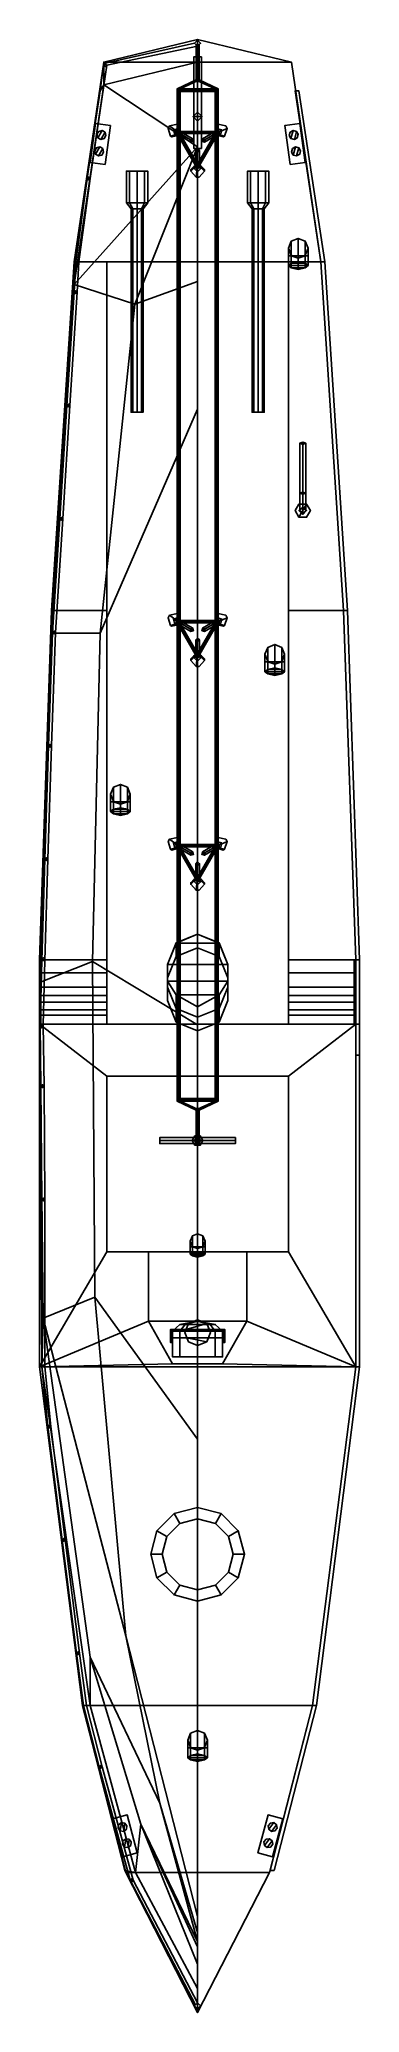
# Model space of a CAD drawing. Extents: x -2.1 to 2.1, y -13.1 to 13.
import ezdxf

# ---------------------------------------------------------------- set-up
doc = ezdxf.new("R2010")
doc.units = 0
doc.layers.get('0').update_dxf_attribs({"linetype": 'CONTINUOUS'})
doc.layers.add('RAILINGS', color=6, linetype='CONTINUOUS')
doc.layers.add('SUPERSTRUCTURE', color=3, linetype='CONTINUOUS')

msp = doc.modelspace()

# ---------------------------------------------------------------- linework, layer by layer
for points in [[(0, 12.73, -0.02), (-1.24, 12.43, -0.02), (-1.24, 12.73, 1.02), (0, 13.03, 1.02)], [(0, 13.03, 1.02), (-1.24, 12.73, 1.02), (1.24, 12.73, 1.02), (0, 13.03, 1.02)], [(-0.05, 12.8, -1.29), (-0.05, 11.59, -1.29), (-0.05, 11.59, -0.84), (-0.05, 12.01, -0.84)], [(-0.05, 12.8, -1.29), (-0.05, 12.01, -0.84), (-0.05, 12.01, -0.29), (-0.05, 12.8, -0.29)], [(0.05, 12.8, -0.29), (0.05, 12.8, -1.29), (-0.05, 12.8, -1.29), (-0.05, 12.8, -0.29)], [(0.05, 12.8, -1.29), (0.05, 11.59, -1.29), (-0.05, 11.59, -1.29), (-0.05, 12.8, -1.29)], [(-0.05, 12.8, -0.29), (-0.05, 12.01, -0.29), (0.05, 12.01, -0.29), (0.05, 12.8, -0.29)], [(0, 13.02, 1.02), (-0.04, 12.98, 1.02), (-0.04, 12.98, 4.1), (0, 13.02, 4.1)], [(0, 13.02, 4.1), (-0.04, 12.98, 4.1), (0, 12.94, 4.1), (0.04, 12.98, 4.1)], [(-0.04, 12.98, 1.02), (0, 12.94, 1.02), (0, 12.94, 4.1), (-0.04, 12.98, 4.1)], [(0, 12.967, 3.94), (-0.02, 12.961, 3.921), (-0.02, 12.494, 4.068), (0, 12.5, 4.087)], [(-0.02, 12.961, 3.921), (0, 12.955, 3.901), (0, 12.488, 4.049), (-0.02, 12.494, 4.068)], [(0.04, 12.98, 1.02), (0, 13.02, 1.02), (0, 13.02, 4.1), (0.04, 12.98, 4.1)], [(0, 12.94, 1.02), (0.04, 12.98, 1.02), (0.04, 12.98, 4.1), (0, 12.94, 4.1)], [(0.02, 12.961, 3.921), (0, 12.967, 3.94), (0, 12.5, 4.087), (0.02, 12.494, 4.068)], [(0, 12.955, 3.901), (0.02, 12.961, 3.921), (0.02, 12.494, 4.068), (0, 12.488, 4.049)], [(0.05, 11.59, -0.84), (0.05, 11.59, -1.29), (0.05, 12.8, -1.29), (0.05, 12.01, -0.84)], [(0.05, 12.01, -0.29), (0.05, 12.01, -0.84), (0.05, 12.8, -1.29), (0.05, 12.8, -0.29)], [(-1.24, 12.73, 1.02), (-1.63, 10.09, 1.02), (1.63, 10.09, 1.02), (1.24, 12.73, 1.02)], [(-1.24, 12.73, 1.02), (-1.29, 12.35, 1), (-1.63, 10.09, 1.02), (-1.24, 12.73, 1.02)], [(-1.24, 12.43, -0.02), (-1.29, 12.35, 0.82), (-1.29, 12.35, 1), (-1.24, 12.73, 1.02)], [(-1.24, 12.43, -0.02), (0, 12.73, -0.02), (0, 11.61, -0.25)], [(-1.24, 12.43, -0.02), (-1.63, 9.79, -0.02), (-1.63, 10.09, 0.82), (-1.29, 12.35, 0.82)], [(-1.24, 12.43, -0.02), (0, 11.61, -0.25), (-1.63, 9.79, -0.02)], [(-1.29, 12.35, 1), (-1.63, 10.09, 1), (-1.63, 10.09, 1.02), (-1.29, 12.35, 1)], [(0, 12.5, 4.087), (-0.02, 12.494, 4.068), (-0.27, 12.379, 4.104), (-0.25, 12.385, 4.123)], [(-0.02, 12.494, 4.068), (0, 12.488, 4.049), (-0.25, 12.373, 4.085), (-0.27, 12.379, 4.104)], [(-0.25, 12.385, 4.123), (-0.27, 12.379, 4.104), (-0.27, -1.011, 8.326), (-0.25, -1.005, 8.345)], [(-0.27, 12.379, 4.104), (-0.25, 12.373, 4.085), (-0.25, -1.017, 8.307), (-0.27, -1.011, 8.326)], [(0, 12.484, 4.071), (0, 12.5, 4.087), (-0.25, 12.385, 4.123), (-0.23, 12.379, 4.104)], [(0, 12.488, 4.049), (0, 12.484, 4.071), (-0.23, 12.379, 4.104), (-0.25, 12.373, 4.085)], [(-0.23, 12.379, 4.104), (-0.25, 12.385, 4.123), (-0.25, -1.005, 8.345), (-0.23, -1.011, 8.326)], [(-0.25, 12.373, 4.085), (-0.23, 12.379, 4.104), (-0.23, -1.011, 8.326), (-0.25, -1.017, 8.307)], [(0.25, 12.366, 4.129), (0.23, 12.379, 4.104), (-0.23, 12.379, 4.104), (-0.25, 12.366, 4.129)], [(0.23, 12.379, 4.104), (0.25, 12.354, 4.091), (-0.25, 12.354, 4.091), (-0.23, 12.379, 4.104)], [(0.23, 12.341, 4.116), (0.25, 12.366, 4.129), (-0.25, 12.366, 4.129), (-0.23, 12.341, 4.116)], [(0.25, 12.354, 4.091), (0.23, 12.341, 4.116), (-0.23, 12.341, 4.116), (-0.25, 12.354, 4.091)], [(0.02, 12.494, 4.068), (0, 12.5, 4.087), (0.25, 12.385, 4.123), (0.27, 12.379, 4.104)], [(0, 12.5, 4.087), (0, 12.484, 4.071), (0.23, 12.379, 4.104), (0.25, 12.385, 4.123)], [(0, 12.488, 4.049), (0.02, 12.494, 4.068), (0.27, 12.379, 4.104), (0.25, 12.373, 4.085)], [(0, 12.484, 4.071), (0, 12.488, 4.049), (0.25, 12.373, 4.085), (0.23, 12.379, 4.104)], [(0.25, 12.385, 4.123), (0.23, 12.379, 4.104), (0.23, -1.011, 8.326), (0.25, -1.005, 8.345)], [(0.23, 12.379, 4.104), (0.25, 12.373, 4.085), (0.25, -1.017, 8.307), (0.23, -1.011, 8.326)], [(0.27, 12.379, 4.104), (0.25, 12.385, 4.123), (0.25, -1.005, 8.345), (0.27, -1.011, 8.326)], [(0.25, 12.373, 4.085), (0.27, 12.379, 4.104), (0.27, -1.011, 8.326), (0.25, -1.017, 8.307)], [(1.34, 12.35, 0.82), (1.68, 10.09, 0.82), (1.63, 10.09, 0.82), (1.29, 12.35, 0.82)], [(1.34, 12.35, 1), (1.34, 12.35, 0.82), (1.29, 12.35, 0.82), (1.29, 12.35, 1)], [(1.29, 12.35, 1), (1.63, 10.09, 1), (1.68, 10.09, 1), (1.34, 12.35, 1)], [(1.68, 10.09, 1), (1.68, 10.09, 0.82), (1.34, 12.35, 0.82), (1.34, 12.35, 1)], [(0, 12.07, -0.84), (-0.06, 12.01, -0.84), (-0.06, 12.01, -0.07), (0, 12.07, -0.07)], [(-0.06, 12.01, -0.84), (0, 11.95, -0.84), (0, 11.95, -0.07), (-0.06, 12.01, -0.07)], [(-0.05, 12.01, -0.84), (-0.05, 11.59, -0.84), (0.05, 11.59, -0.84), (0.05, 12.01, -0.84)], [(0.06, 12.01, -0.84), (0, 12.07, -0.84), (0, 12.07, -0.07), (0.06, 12.01, -0.07)], [(0, 11.95, -0.84), (0.06, 12.01, -0.84), (0.06, 12.01, -0.07), (0, 11.95, -0.07)], [(-1.35, 11.92, 1.02), (-1.422, 11.405, 1.02), (-1.422, 11.405, 1.06), (-1.35, 11.92, 1.06)], [(-1.35, 11.92, 1.06), (-1.422, 11.405, 1.06), (-1.224, 11.377, 1.06), (-1.152, 11.892, 1.06)], [(-1.152, 11.892, 1.06), (-1.152, 11.892, 1.02), (-1.35, 11.92, 1.02), (-1.35, 11.92, 1.06)], [(-1.307, 11.815, 1.18), (-1.33, 11.776, 1.18), (-1.318, 11.731, 1.18), (-1.262, 11.827, 1.18)], [(-1.307, 11.815, 1.06), (-1.33, 11.776, 1.06), (-1.33, 11.776, 1.18), (-1.307, 11.815, 1.18)], [(-1.33, 11.776, 1.06), (-1.318, 11.731, 1.06), (-1.318, 11.731, 1.18), (-1.33, 11.776, 1.18)], [(-1.262, 11.827, 1.18), (-1.318, 11.731, 1.18), (-1.279, 11.708, 1.18), (-1.223, 11.804, 1.18)], [(-1.262, 11.827, 1.06), (-1.307, 11.815, 1.06), (-1.307, 11.815, 1.18), (-1.262, 11.827, 1.18)], [(-1.223, 11.804, 1.18), (-1.279, 11.708, 1.18), (-1.234, 11.72, 1.18), (-1.211, 11.759, 1.18)], [(-1.223, 11.804, 1.06), (-1.262, 11.827, 1.06), (-1.262, 11.827, 1.18), (-1.223, 11.804, 1.18)], [(-1.234, 11.72, 1.06), (-1.211, 11.759, 1.06), (-1.211, 11.759, 1.18), (-1.234, 11.72, 1.18)], [(-1.224, 11.377, 1.06), (-1.224, 11.377, 1.02), (-1.152, 11.892, 1.02), (-1.152, 11.892, 1.06)], [(-1.211, 11.759, 1.06), (-1.223, 11.804, 1.06), (-1.223, 11.804, 1.18), (-1.211, 11.759, 1.18)], [(-0.357, 11.752, 1.04), (-0.234, 11.785, 1.04), (-0.371, 11.887, 1.04), (-0.391, 11.853, 1.04)], [(-0.391, 11.853, 1.04), (-0.371, 11.887, 1.04), (-0.371, 11.887, 1.02), (-0.391, 11.853, 1.02)], [(-0.391, 11.853, 1.02), (-0.357, 11.752, 1.02), (-0.357, 11.752, 1.04), (-0.391, 11.853, 1.04)], [(-0.371, 11.887, 1.04), (-0.267, 11.908, 1.04), (-0.267, 11.908, 1.02), (-0.371, 11.887, 1.02)], [(-0.371, 11.887, 1.04), (-0.234, 11.785, 1.04), (-0.267, 11.908, 1.04), (-0.371, 11.887, 1.04)], [(-0.339, 11.742, 1.04), (-0.285, 11.757, 1.04), (-0.234, 11.785, 1.04), (-0.357, 11.752, 1.04)], [(-0.357, 11.752, 1.02), (-0.339, 11.742, 1.02), (-0.339, 11.742, 1.04), (-0.357, 11.752, 1.04)], [(-0.339, 11.742, 1.02), (-0.285, 11.757, 1.02), (-0.285, 11.757, 1.04), (-0.339, 11.742, 1.04)], [(-0.289, 11.817, 1.136), (-0.256, 11.827, 1.13), (-0.266, 11.85, 1.04), (-0.32, 11.835, 1.04)], [(-0.281, 11.783, 1.13), (-0.289, 11.817, 1.136), (-0.32, 11.835, 1.04), (-0.306, 11.78, 1.04)], [(-0.248, 11.793, 1.124), (-0.281, 11.783, 1.13), (-0.306, 11.78, 1.04), (-0.251, 11.795, 1.04)], [(-0.256, 11.827, 1.13), (-0.289, 11.817, 1.136), (-0.1, 11.707, 1.8), (-0.065, 11.717, 1.8)], [(-0.289, 11.817, 1.136), (-0.281, 11.783, 1.13), (-0.09, 11.673, 1.8), (-0.1, 11.707, 1.8)], [(-0.234, 11.785, 1.04), (-0.285, 11.757, 1.04), (-0.285, 11.757, 1.02), (-0.234, 11.785, 1.02)], [(-0.281, 11.783, 1.13), (-0.248, 11.793, 1.124), (-0.056, 11.682, 1.8), (-0.09, 11.673, 1.8)], [(-0.013, 11.342, 1.14), (0, 11.35, 1.155), (-0.26, 11.8, 1.155), (-0.273, 11.793, 1.14)], [(0, 11.35, 1.125), (-0.013, 11.342, 1.14), (-0.273, 11.793, 1.14), (-0.26, 11.8, 1.125)], [(-0.234, 11.785, 1.04), (-0.235, 11.843, 1.04), (-0.249, 11.898, 1.04), (-0.267, 11.908, 1.04)], [(-0.267, 11.908, 1.04), (-0.249, 11.898, 1.04), (-0.249, 11.898, 1.02), (-0.267, 11.908, 1.02)], [(-0.256, 11.827, 1.13), (-0.248, 11.793, 1.124), (-0.251, 11.795, 1.04), (-0.266, 11.85, 1.04)], [(-0.26, 11.815, 1.14), (-0.26, 11.8, 1.155), (0.26, 11.8, 1.155), (0.26, 11.815, 1.14)], [(-0.26, 11.8, 1.125), (-0.26, 11.815, 1.14), (0.26, 11.815, 1.14), (0.26, 11.8, 1.125)], [(0, 11.35, 1.155), (0.013, 11.357, 1.14), (-0.247, 11.808, 1.14), (-0.26, 11.8, 1.155)], [(0.013, 11.357, 1.14), (0, 11.35, 1.125), (-0.26, 11.8, 1.125), (-0.247, 11.808, 1.14)], [(-0.26, 11.8, 1.155), (-0.26, 11.785, 1.14), (0.26, 11.785, 1.14), (0.26, 11.8, 1.155)], [(-0.26, 11.785, 1.14), (-0.26, 11.8, 1.125), (0.26, 11.8, 1.125), (0.26, 11.785, 1.14)], [(-0.248, 11.793, 1.124), (-0.256, 11.827, 1.13), (-0.065, 11.717, 1.8), (-0.056, 11.682, 1.8)], [(-0.249, 11.898, 1.04), (-0.235, 11.843, 1.04), (-0.235, 11.843, 1.02), (-0.249, 11.898, 1.02)], [(-0.234, 11.785, 1.02), (-0.235, 11.843, 1.02), (-0.235, 11.843, 1.04), (-0.234, 11.785, 1.04)], [(0.26, 11.8, 1.155), (0.247, 11.808, 1.14), (-0.013, 11.357, 1.14), (0, 11.35, 1.155)], [(0.247, 11.808, 1.14), (0.26, 11.8, 1.125), (0, 11.35, 1.125), (-0.013, 11.357, 1.14)], [(0.273, 11.793, 1.14), (0.26, 11.8, 1.155), (0, 11.35, 1.155), (0.013, 11.342, 1.14)], [(0.26, 11.8, 1.125), (0.273, 11.793, 1.14), (0.013, 11.342, 1.14), (0, 11.35, 1.125)], [(0.256, 11.827, 1.13), (0.248, 11.793, 1.124), (0.056, 11.682, 1.8), (0.065, 11.717, 1.8)], [(0.248, 11.793, 1.124), (0.281, 11.783, 1.13), (0.09, 11.673, 1.8), (0.056, 11.682, 1.8)], [(0.289, 11.817, 1.136), (0.256, 11.827, 1.13), (0.065, 11.717, 1.8), (0.1, 11.707, 1.8)], [(0.281, 11.783, 1.13), (0.289, 11.817, 1.136), (0.1, 11.707, 1.8), (0.09, 11.673, 1.8)], [(0.249, 11.898, 1.04), (0.235, 11.843, 1.04), (0.234, 11.785, 1.04), (0.267, 11.908, 1.04)], [(0.267, 11.908, 1.04), (0.234, 11.785, 1.04), (0.391, 11.853, 1.04), (0.371, 11.887, 1.04)], [(0.391, 11.853, 1.04), (0.234, 11.785, 1.04), (0.357, 11.752, 1.04), (0.391, 11.853, 1.04)], [(0.234, 11.785, 1.04), (0.235, 11.843, 1.04), (0.235, 11.843, 1.02), (0.234, 11.785, 1.02)], [(0.234, 11.785, 1.04), (0.285, 11.757, 1.04), (0.339, 11.742, 1.04), (0.357, 11.752, 1.04)], [(0.234, 11.785, 1.02), (0.285, 11.757, 1.02), (0.285, 11.757, 1.04), (0.234, 11.785, 1.04)], [(0.249, 11.898, 1.02), (0.235, 11.843, 1.02), (0.235, 11.843, 1.04), (0.249, 11.898, 1.04)], [(0.248, 11.793, 1.124), (0.256, 11.827, 1.13), (0.266, 11.85, 1.04), (0.251, 11.795, 1.04)], [(0.281, 11.783, 1.13), (0.248, 11.793, 1.124), (0.251, 11.795, 1.04), (0.306, 11.78, 1.04)], [(0.267, 11.908, 1.02), (0.249, 11.898, 1.02), (0.249, 11.898, 1.04), (0.267, 11.908, 1.04)], [(0.256, 11.827, 1.13), (0.289, 11.817, 1.136), (0.32, 11.835, 1.04), (0.266, 11.85, 1.04)], [(0.371, 11.887, 1.02), (0.267, 11.908, 1.02), (0.267, 11.908, 1.04), (0.371, 11.887, 1.04)], [(0.289, 11.817, 1.136), (0.281, 11.783, 1.13), (0.306, 11.78, 1.04), (0.32, 11.835, 1.04)], [(0.339, 11.742, 1.04), (0.285, 11.757, 1.04), (0.285, 11.757, 1.02), (0.339, 11.742, 1.02)], [(0.357, 11.752, 1.04), (0.339, 11.742, 1.04), (0.339, 11.742, 1.02), (0.357, 11.752, 1.02)], [(0.391, 11.853, 1.04), (0.357, 11.752, 1.04), (0.357, 11.752, 1.02), (0.391, 11.853, 1.02)], [(0.371, 11.887, 1.04), (0.391, 11.853, 1.04), (0.391, 11.853, 1.02), (0.371, 11.887, 1.02)], [(1.35, 11.92, 1.06), (1.35, 11.92, 1.02), (1.152, 11.892, 1.02), (1.152, 11.892, 1.06)], [(1.152, 11.892, 1.06), (1.224, 11.377, 1.06), (1.422, 11.405, 1.06), (1.35, 11.92, 1.06)], [(1.152, 11.892, 1.02), (1.224, 11.377, 1.02), (1.224, 11.377, 1.06), (1.152, 11.892, 1.06)], [(1.223, 11.804, 1.18), (1.211, 11.759, 1.18), (1.234, 11.72, 1.18), (1.262, 11.827, 1.18)], [(1.223, 11.804, 1.06), (1.211, 11.759, 1.06), (1.211, 11.759, 1.18), (1.223, 11.804, 1.18)], [(1.211, 11.759, 1.06), (1.234, 11.72, 1.06), (1.234, 11.72, 1.18), (1.211, 11.759, 1.18)], [(1.262, 11.827, 1.06), (1.223, 11.804, 1.06), (1.223, 11.804, 1.18), (1.262, 11.827, 1.18)], [(1.262, 11.827, 1.18), (1.234, 11.72, 1.18), (1.279, 11.708, 1.18), (1.307, 11.815, 1.18)], [(1.307, 11.815, 1.06), (1.262, 11.827, 1.06), (1.262, 11.827, 1.18), (1.307, 11.815, 1.18)], [(1.307, 11.815, 1.18), (1.279, 11.708, 1.18), (1.318, 11.731, 1.18), (1.33, 11.776, 1.18)], [(1.33, 11.776, 1.06), (1.307, 11.815, 1.06), (1.307, 11.815, 1.18), (1.33, 11.776, 1.18)], [(1.318, 11.731, 1.06), (1.33, 11.776, 1.06), (1.33, 11.776, 1.18), (1.318, 11.731, 1.18)], [(1.422, 11.405, 1.06), (1.422, 11.405, 1.02), (1.35, 11.92, 1.02), (1.35, 11.92, 1.06)], [(0, 11.61, -0.25), (-0.83, 9.53, -0.86), (-1.63, 9.79, -0.02)], [(-1.337, 11.598, 1.18), (-1.36, 11.558, 1.18), (-1.349, 11.513, 1.18), (-1.293, 11.609, 1.18)], [(-1.337, 11.598, 1.06), (-1.36, 11.558, 1.06), (-1.36, 11.558, 1.18), (-1.337, 11.598, 1.18)], [(-1.36, 11.558, 1.06), (-1.349, 11.513, 1.06), (-1.349, 11.513, 1.18), (-1.36, 11.558, 1.18)], [(-1.293, 11.609, 1.18), (-1.349, 11.513, 1.18), (-1.309, 11.49, 1.18), (-1.253, 11.586, 1.18)], [(-1.349, 11.513, 1.06), (-1.309, 11.49, 1.06), (-1.309, 11.49, 1.18), (-1.349, 11.513, 1.18)], [(-1.293, 11.609, 1.06), (-1.337, 11.598, 1.06), (-1.337, 11.598, 1.18), (-1.293, 11.609, 1.18)], [(-1.318, 11.731, 1.06), (-1.279, 11.708, 1.06), (-1.279, 11.708, 1.18), (-1.318, 11.731, 1.18)], [(-1.253, 11.586, 1.18), (-1.309, 11.49, 1.18), (-1.265, 11.502, 1.18), (-1.242, 11.541, 1.18)], [(-1.309, 11.49, 1.06), (-1.265, 11.502, 1.06), (-1.265, 11.502, 1.18), (-1.309, 11.49, 1.18)], [(-1.253, 11.586, 1.06), (-1.293, 11.609, 1.06), (-1.293, 11.609, 1.18), (-1.253, 11.586, 1.18)], [(-1.279, 11.708, 1.06), (-1.234, 11.72, 1.06), (-1.234, 11.72, 1.18), (-1.279, 11.708, 1.18)], [(-1.265, 11.502, 1.06), (-1.242, 11.541, 1.06), (-1.242, 11.541, 1.18), (-1.265, 11.502, 1.18)], [(-1.242, 11.541, 1.06), (-1.253, 11.586, 1.06), (-1.253, 11.586, 1.18), (-1.242, 11.541, 1.18)], [(0, 11.61, -0.25), (0, 9.83, -0.86), (-0.83, 9.53, -0.86)], [(-0.05, 11.59, -0.84), (-0.05, 11.59, -1.29), (0.05, 11.59, -1.29), (0.05, 11.59, -0.84)], [(0, 11.364, 1.124), (-0.025, 11.34, 1.13), (-0.025, 11.56, 1.8), (0, 11.585, 1.8)], [(-0.025, 11.34, 1.13), (0, 11.316, 1.136), (0, 11.535, 1.8), (-0.025, 11.56, 1.8)], [(0.025, 11.34, 1.13), (0, 11.364, 1.124), (0, 11.585, 1.8), (0.025, 11.56, 1.8)], [(0, 11.316, 1.136), (0.025, 11.34, 1.13), (0.025, 11.56, 1.8), (0, 11.535, 1.8)], [(1.234, 11.72, 1.06), (1.279, 11.708, 1.06), (1.279, 11.708, 1.18), (1.234, 11.72, 1.18)], [(1.253, 11.586, 1.18), (1.242, 11.541, 1.18), (1.265, 11.502, 1.18), (1.293, 11.609, 1.18)], [(1.253, 11.586, 1.06), (1.242, 11.541, 1.06), (1.242, 11.541, 1.18), (1.253, 11.586, 1.18)], [(1.242, 11.541, 1.06), (1.265, 11.502, 1.06), (1.265, 11.502, 1.18), (1.242, 11.541, 1.18)], [(1.293, 11.609, 1.06), (1.253, 11.586, 1.06), (1.253, 11.586, 1.18), (1.293, 11.609, 1.18)], [(1.293, 11.609, 1.18), (1.265, 11.502, 1.18), (1.309, 11.49, 1.18), (1.337, 11.598, 1.18)], [(1.265, 11.502, 1.06), (1.309, 11.49, 1.06), (1.309, 11.49, 1.18), (1.265, 11.502, 1.18)], [(1.279, 11.708, 1.06), (1.318, 11.731, 1.06), (1.318, 11.731, 1.18), (1.279, 11.708, 1.18)], [(1.337, 11.598, 1.06), (1.293, 11.609, 1.06), (1.293, 11.609, 1.18), (1.337, 11.598, 1.18)], [(1.337, 11.598, 1.18), (1.309, 11.49, 1.18), (1.349, 11.513, 1.18), (1.36, 11.558, 1.18)], [(1.309, 11.49, 1.06), (1.349, 11.513, 1.06), (1.349, 11.513, 1.18), (1.309, 11.49, 1.18)], [(1.36, 11.558, 1.06), (1.337, 11.598, 1.06), (1.337, 11.598, 1.18), (1.36, 11.558, 1.18)], [(1.349, 11.513, 1.06), (1.36, 11.558, 1.06), (1.36, 11.558, 1.18), (1.349, 11.513, 1.18)], [(-1.422, 11.405, 1.06), (-1.422, 11.405, 1.02), (-1.224, 11.377, 1.02), (-1.224, 11.377, 1.06)], [(-0.899, 11.29, -0.771), (-0.94, 11.29, -0.87), (-0.94, 10.87, -0.87), (-0.899, 10.87, -0.771)], [(-0.94, 11.29, -0.87), (-0.899, 11.29, -0.969), (-0.899, 10.87, -0.969), (-0.94, 10.87, -0.87)], [(-0.8, 11.29, -0.73), (-0.899, 11.29, -0.771), (-0.899, 10.87, -0.771), (-0.8, 10.87, -0.73)], [(-0.899, 11.29, -0.969), (-0.8, 11.29, -1.01), (-0.8, 10.87, -1.01), (-0.899, 10.87, -0.969)], [(-0.701, 11.29, -0.771), (-0.8, 11.29, -0.73), (-0.8, 10.87, -0.73), (-0.701, 10.87, -0.771)], [(-0.8, 11.29, -1.01), (-0.701, 11.29, -0.969), (-0.701, 10.87, -0.969), (-0.8, 10.87, -1.01)], [(-0.8, 11.25, -0.02), (-0.8, 10.57, -0.02), (-0.8, 10.87, -0.73), (-0.8, 11.25, -0.73)], [(-0.8, 11.25, -0.73), (-0.8, 10.87, -0.73), (-0.8, 10.57, -0.02), (-0.8, 11.25, -0.02)], [(-0.8, 11.25, -0.73), (-0.8, 10.87, -0.73), (-0.8, 10.57, -0.02), (-0.8, 11.25, -0.02)], [(-0.8, 11.25, -0.02), (-0.8, 10.57, -0.02), (-0.8, 10.87, -0.73), (-0.8, 11.25, -0.73)], [(-0.66, 11.29, -0.87), (-0.701, 11.29, -0.771), (-0.701, 10.87, -0.771), (-0.66, 10.87, -0.87)], [(-0.701, 11.29, -0.969), (-0.66, 11.29, -0.87), (-0.66, 10.87, -0.87), (-0.701, 10.87, -0.969)], [(-0.02, 11.21, 1.04), (0, 11.38, 1.04), (-0.09, 11.29, 1.04), (-0.02, 11.21, 1.04)], [(0, 11.38, 1.04), (-0.05, 11.35, 1.04), (-0.09, 11.31, 1.04), (-0.09, 11.29, 1.04)], [(-0.09, 11.31, 1.04), (-0.05, 11.35, 1.04), (-0.05, 11.35, 1.02), (-0.09, 11.31, 1.02)], [(-0.09, 11.29, 1.04), (-0.09, 11.31, 1.04), (-0.09, 11.31, 1.02), (-0.09, 11.29, 1.02)], [(-0.02, 11.21, 1.04), (-0.09, 11.29, 1.04), (-0.09, 11.29, 1.02), (-0.02, 11.21, 1.02)], [(0, 11.38, 1.02), (-0.05, 11.35, 1.02), (-0.05, 11.35, 1.04), (0, 11.38, 1.04)], [(-0.025, 11.34, 1.13), (0, 11.364, 1.124), (0, 11.36, 1.04), (-0.04, 11.32, 1.04)], [(0, 11.316, 1.136), (-0.025, 11.34, 1.13), (-0.04, 11.32, 1.04), (0, 11.28, 1.04)], [(0.09, 11.29, 1.04), (0, 11.38, 1.04), (-0.02, 11.21, 1.04), (0.02, 11.21, 1.04)], [(0, 11.38, 1.04), (0.05, 11.35, 1.04), (0.05, 11.35, 1.02), (0, 11.38, 1.02)], [(0.09, 11.31, 1.04), (0.05, 11.35, 1.04), (0, 11.38, 1.04), (0.09, 11.29, 1.04)], [(0, 11.364, 1.124), (0.025, 11.34, 1.13), (0.04, 11.32, 1.04), (0, 11.36, 1.04)], [(0.025, 11.34, 1.13), (0, 11.316, 1.136), (0, 11.28, 1.04), (0.04, 11.32, 1.04)], [(0.02, 11.21, 1.02), (0.09, 11.29, 1.02), (0.09, 11.29, 1.04), (0.02, 11.21, 1.04)], [(0.09, 11.31, 1.02), (0.05, 11.35, 1.02), (0.05, 11.35, 1.04), (0.09, 11.31, 1.04)], [(0.09, 11.29, 1.02), (0.09, 11.31, 1.02), (0.09, 11.31, 1.04), (0.09, 11.29, 1.04)], [(0.66, 11.29, -0.87), (0.701, 11.29, -0.969), (0.701, 10.87, -0.969), (0.66, 10.87, -0.87)], [(0.701, 11.29, -0.771), (0.66, 11.29, -0.87), (0.66, 10.87, -0.87), (0.701, 10.87, -0.771)], [(0.701, 11.29, -0.969), (0.8, 11.29, -1.01), (0.8, 10.87, -1.01), (0.701, 10.87, -0.969)], [(0.8, 11.29, -0.73), (0.701, 11.29, -0.771), (0.701, 10.87, -0.771), (0.8, 10.87, -0.73)], [(0.8, 11.29, -1.01), (0.899, 11.29, -0.969), (0.899, 10.87, -0.969), (0.8, 10.87, -1.01)], [(0.899, 11.29, -0.771), (0.8, 11.29, -0.73), (0.8, 10.87, -0.73), (0.899, 10.87, -0.771)], [(0.8, 11.25, -0.73), (0.8, 10.87, -0.73), (0.8, 10.57, -0.02), (0.8, 11.25, -0.02)], [(0.8, 11.25, -0.02), (0.8, 10.57, -0.02), (0.8, 10.87, -0.73), (0.8, 11.25, -0.73)], [(0.8, 11.25, -0.73), (0.8, 10.87, -0.73), (0.8, 10.57, -0.02), (0.8, 11.25, -0.02)], [(0.8, 11.25, -0.02), (0.8, 10.57, -0.02), (0.8, 10.87, -0.73), (0.8, 11.25, -0.73)], [(0.899, 11.29, -0.969), (0.94, 11.29, -0.87), (0.94, 10.87, -0.87), (0.899, 10.87, -0.969)], [(0.94, 11.29, -0.87), (0.899, 11.29, -0.771), (0.899, 10.87, -0.771), (0.94, 10.87, -0.87)], [(1.224, 11.377, 1.06), (1.224, 11.377, 1.02), (1.422, 11.405, 1.02), (1.422, 11.405, 1.06)], [(0.02, 11.21, 1.04), (-0.02, 11.21, 1.04), (-0.02, 11.21, 1.02), (0.02, 11.21, 1.02)], [(-0.857, 10.79, -0.927), (-0.88, 10.79, -0.87), (-0.94, 10.87, -0.87), (-0.899, 10.87, -0.969)], [(-0.88, 10.79, -0.87), (-0.857, 10.79, -0.813), (-0.899, 10.87, -0.771), (-0.94, 10.87, -0.87)], [(-0.8, 10.79, -0.95), (-0.857, 10.79, -0.927), (-0.899, 10.87, -0.969), (-0.8, 10.87, -1.01)], [(-0.857, 10.79, -0.813), (-0.8, 10.79, -0.79), (-0.8, 10.87, -0.73), (-0.899, 10.87, -0.771)], [(-0.857, 10.79, -0.813), (-0.88, 10.79, -0.87), (-0.88, 8.1, -0.83), (-0.857, 8.1, -0.773)], [(-0.88, 10.79, -0.87), (-0.857, 10.79, -0.927), (-0.857, 8.1, -0.887), (-0.88, 8.1, -0.83)], [(-0.8, 10.79, -0.79), (-0.857, 10.79, -0.813), (-0.857, 8.1, -0.773), (-0.8, 8.1, -0.75)], [(-0.857, 10.79, -0.927), (-0.8, 10.79, -0.95), (-0.8, 8.1, -0.91), (-0.857, 8.1, -0.887)], [(-0.743, 10.79, -0.927), (-0.8, 10.79, -0.95), (-0.8, 10.87, -1.01), (-0.701, 10.87, -0.969)], [(-0.8, 10.79, -0.79), (-0.743, 10.79, -0.813), (-0.701, 10.87, -0.771), (-0.8, 10.87, -0.73)], [(-0.743, 10.79, -0.813), (-0.8, 10.79, -0.79), (-0.8, 8.1, -0.75), (-0.743, 8.1, -0.773)], [(-0.8, 10.79, -0.95), (-0.743, 10.79, -0.927), (-0.743, 8.1, -0.887), (-0.8, 8.1, -0.91)], [(-0.72, 10.79, -0.87), (-0.743, 10.79, -0.927), (-0.701, 10.87, -0.969), (-0.66, 10.87, -0.87)], [(-0.743, 10.79, -0.813), (-0.72, 10.79, -0.87), (-0.66, 10.87, -0.87), (-0.701, 10.87, -0.771)], [(-0.72, 10.79, -0.87), (-0.743, 10.79, -0.813), (-0.743, 8.1, -0.773), (-0.72, 8.1, -0.83)], [(-0.743, 10.79, -0.927), (-0.72, 10.79, -0.87), (-0.72, 8.1, -0.83), (-0.743, 8.1, -0.887)], [(0.743, 10.79, -0.927), (0.72, 10.79, -0.87), (0.66, 10.87, -0.87), (0.701, 10.87, -0.969)], [(0.72, 10.79, -0.87), (0.743, 10.79, -0.813), (0.701, 10.87, -0.771), (0.66, 10.87, -0.87)], [(0.8, 10.79, -0.95), (0.743, 10.79, -0.927), (0.701, 10.87, -0.969), (0.8, 10.87, -1.01)], [(0.743, 10.79, -0.813), (0.8, 10.79, -0.79), (0.8, 10.87, -0.73), (0.701, 10.87, -0.771)], [(0.72, 10.79, -0.87), (0.743, 10.79, -0.927), (0.743, 8.1, -0.887), (0.72, 8.1, -0.83)], [(0.743, 10.79, -0.813), (0.72, 10.79, -0.87), (0.72, 8.1, -0.83), (0.743, 8.1, -0.773)], [(0.743, 10.79, -0.927), (0.8, 10.79, -0.95), (0.8, 8.1, -0.91), (0.743, 8.1, -0.887)], [(0.8, 10.79, -0.79), (0.743, 10.79, -0.813), (0.743, 8.1, -0.773), (0.8, 8.1, -0.75)], [(0.857, 10.79, -0.927), (0.8, 10.79, -0.95), (0.8, 10.87, -1.01), (0.899, 10.87, -0.969)], [(0.8, 10.79, -0.79), (0.857, 10.79, -0.813), (0.899, 10.87, -0.771), (0.8, 10.87, -0.73)], [(0.8, 10.79, -0.95), (0.857, 10.79, -0.927), (0.857, 8.1, -0.887), (0.8, 8.1, -0.91)], [(0.857, 10.79, -0.813), (0.8, 10.79, -0.79), (0.8, 8.1, -0.75), (0.857, 8.1, -0.773)], [(0.88, 10.79, -0.87), (0.857, 10.79, -0.927), (0.899, 10.87, -0.969), (0.94, 10.87, -0.87)], [(0.857, 10.79, -0.813), (0.88, 10.79, -0.87), (0.94, 10.87, -0.87), (0.899, 10.87, -0.771)], [(0.857, 10.79, -0.927), (0.88, 10.79, -0.87), (0.88, 8.1, -0.83), (0.857, 8.1, -0.887)], [(0.88, 10.79, -0.87), (0.857, 10.79, -0.813), (0.857, 8.1, -0.773), (0.88, 8.1, -0.83)], [(1.238, 10.362, 1.02), (1.2, 10.27, 1.02), (1.2, 10.27, 1.9), (1.238, 10.362, 1.98)], [(1.238, 10.362, 1.98), (1.2, 10.27, 1.9), (1.2, 10.17, 2.06), (1.238, 10.17, 2.22)], [(1.2, 10.27, 1.9), (1.238, 10.178, 1.8), (1.238, 10.17, 1.9), (1.2, 10.17, 2.06)], [(1.2, 10.27, 1.02), (1.238, 10.178, 1.02), (1.238, 10.178, 1.8), (1.2, 10.27, 1.9)], [(1.33, 10.4, 1.02), (1.238, 10.362, 1.02), (1.238, 10.362, 1.98), (1.33, 10.4, 2.02)], [(1.33, 10.4, 2.02), (1.238, 10.362, 1.98), (1.238, 10.17, 2.22), (1.33, 10.17, 2.33)], [(1.238, 10.178, 1.02), (1.33, 10.14, 1.02), (1.33, 10.14, 1.8), (1.238, 10.178, 1.8)], [(1.238, 10.178, 1.8), (1.33, 10.14, 1.8), (1.33, 10.14, 1.8), (1.238, 10.17, 1.9)], [(1.422, 10.362, 1.02), (1.33, 10.4, 1.02), (1.33, 10.4, 2.02), (1.422, 10.362, 1.98)], [(1.422, 10.362, 1.98), (1.33, 10.4, 2.02), (1.33, 10.17, 2.33), (1.422, 10.17, 2.22)], [(1.33, 10.14, 1.02), (1.422, 10.178, 1.02), (1.422, 10.178, 1.8), (1.33, 10.14, 1.8)], [(1.33, 10.14, 1.8), (1.422, 10.178, 1.8), (1.422, 10.17, 1.9), (1.33, 10.14, 1.8)], [(1.46, 10.27, 1.02), (1.422, 10.362, 1.02), (1.422, 10.362, 1.98), (1.46, 10.27, 1.9)], [(1.46, 10.27, 1.9), (1.422, 10.362, 1.98), (1.422, 10.17, 2.22), (1.46, 10.17, 2.06)], [(1.422, 10.178, 1.8), (1.46, 10.27, 1.9), (1.46, 10.17, 2.06), (1.422, 10.17, 1.9)], [(1.422, 10.178, 1.02), (1.46, 10.27, 1.02), (1.46, 10.27, 1.9), (1.422, 10.178, 1.8)], [(-1.63, 9.79, -0.02), (-1.93, 5.18, -0.02), (-1.93, 5.48, 0.82), (-1.63, 10.09, 0.82)], [(-1.63, 10.09, 1), (-1.93, 5.48, 1), (-1.93, 5.48, 1.02), (-1.63, 10.09, 1.02)], [(-1.63, 10.09, 1.02), (-1.93, 5.48, 1.02), (-1.2, 5.48, 1.02), (-1.2, 10.09, 1.02)], [(1.238, 10.07, 1.9), (1.2, 10.04, 2.06), (1.2, 10.17, 2.06), (1.238, 10.17, 1.9)], [(1.2, 10.04, 2.06), (1.238, 10.01, 2.22), (1.238, 10.17, 2.22), (1.2, 10.17, 2.06)], [(1.2, 10.09, 1.02), (1.2, 5.48, 1.02), (1.93, 5.48, 1.02), (1.63, 10.09, 1.02)], [(1.422, 10.07, 1.9), (1.46, 10.04, 2.06), (1.2, 10.04, 2.06), (1.238, 10.07, 1.9)], [(1.46, 10.04, 2.06), (1.422, 10.01, 2.22), (1.238, 10.01, 2.22), (1.2, 10.04, 2.06)], [(1.33, 10.09, 1.8), (1.238, 10.07, 1.9), (1.238, 10.17, 1.9), (1.33, 10.14, 1.8)], [(1.238, 10.01, 2.22), (1.33, 9.99, 2.33), (1.33, 10.17, 2.33), (1.238, 10.17, 2.22)], [(1.33, 10.09, 1.8), (1.422, 10.07, 1.9), (1.238, 10.07, 1.9), (1.33, 10.09, 1.8)], [(1.422, 10.01, 2.22), (1.33, 9.99, 2.33), (1.33, 9.99, 2.33), (1.238, 10.01, 2.22)], [(1.422, 10.07, 1.9), (1.33, 10.09, 1.8), (1.33, 10.14, 1.8), (1.422, 10.17, 1.9)], [(1.33, 9.99, 2.33), (1.422, 10.01, 2.22), (1.422, 10.17, 2.22), (1.33, 10.17, 2.33)], [(1.46, 10.04, 2.06), (1.422, 10.07, 1.9), (1.422, 10.17, 1.9), (1.46, 10.17, 2.06)], [(1.422, 10.01, 2.22), (1.46, 10.04, 2.06), (1.46, 10.17, 2.06), (1.422, 10.17, 2.22)], [(1.68, 10.09, 0.82), (1.98, 5.48, 0.82), (1.93, 5.48, 0.82), (1.63, 10.09, 0.82)], [(1.63, 10.09, 1), (1.93, 5.48, 1), (1.98, 5.48, 1), (1.68, 10.09, 1)], [(1.98, 5.48, 1), (1.98, 5.48, 0.82), (1.68, 10.09, 0.82), (1.68, 10.09, 1)], [(-0.83, 9.53, -0.86), (-1.29, 5.18, -0.86), (-1.93, 5.18, -0.02), (-1.63, 9.79, -0.02)], [(0, 9.83, -0.86), (0, 8.14, -1.46), (-1.29, 5.18, -0.86), (-0.83, 9.53, -0.86)], [(0, 8.14, -1.46), (0, 0, -1.26), (-1.39, 0.84, -0.86), (-1.29, 5.18, -0.86)], [(1.39, 7.046, 3.013), (1.35, 7.032, 3.051), (1.35, 7.69, 3.29), (1.39, 7.704, 3.252)], [(1.35, 7.69, 3.29), (1.39, 7.676, 3.328), (1.43, 7.69, 3.29), (1.39, 7.704, 3.252)], [(1.35, 7.032, 3.051), (1.39, 7.019, 3.088), (1.39, 7.676, 3.328), (1.35, 7.69, 3.29)], [(1.43, 7.032, 3.051), (1.39, 7.046, 3.013), (1.39, 7.704, 3.252), (1.43, 7.69, 3.29)], [(1.39, 7.019, 3.088), (1.43, 7.032, 3.051), (1.43, 7.69, 3.29), (1.39, 7.676, 3.328)], [(1.39, 6.84, 2.66), (1.35, 6.8, 2.66), (1.35, 7.032, 3.051), (1.39, 7.046, 3.013)], [(1.43, 6.8, 2.66), (1.39, 6.84, 2.66), (1.39, 7.046, 3.013), (1.43, 7.032, 3.051)], [(1.34, 6.887, 1), (1.29, 6.8, 1), (1.29, 6.8, 1.12), (1.34, 6.887, 1.12)], [(1.34, 6.887, 1.12), (1.29, 6.8, 1.12), (1.34, 6.713, 1.12), (1.44, 6.887, 1.12)], [(1.29, 6.8, 1), (1.34, 6.713, 1), (1.34, 6.713, 1.12), (1.29, 6.8, 1.12)], [(1.44, 6.887, 1), (1.34, 6.887, 1), (1.34, 6.887, 1.12), (1.44, 6.887, 1.12)], [(1.44, 6.887, 1.12), (1.34, 6.713, 1.12), (1.44, 6.713, 1.12), (1.49, 6.8, 1.12)], [(1.39, 6.85, 1.12), (1.34, 6.8, 1.12), (1.35, 6.8, 2.66), (1.39, 6.84, 2.66)], [(1.34, 6.8, 1.12), (1.39, 6.75, 1.12), (1.39, 6.76, 2.66), (1.35, 6.8, 2.66)], [(1.35, 6.8, 2.66), (1.39, 6.76, 2.66), (1.39, 7.019, 3.088), (1.35, 7.032, 3.051)], [(1.39, 6.76, 2.66), (1.43, 6.8, 2.66), (1.43, 7.032, 3.051), (1.39, 7.019, 3.088)], [(1.44, 6.8, 1.12), (1.39, 6.85, 1.12), (1.39, 6.84, 2.66), (1.43, 6.8, 2.66)], [(1.39, 6.75, 1.12), (1.44, 6.8, 1.12), (1.43, 6.8, 2.66), (1.39, 6.76, 2.66)], [(1.49, 6.8, 1), (1.44, 6.887, 1), (1.44, 6.887, 1.12), (1.49, 6.8, 1.12)], [(1.44, 6.713, 1), (1.49, 6.8, 1), (1.49, 6.8, 1.12), (1.44, 6.713, 1.12)], [(1.34, 6.713, 1), (1.44, 6.713, 1), (1.44, 6.713, 1.12), (1.34, 6.713, 1.12)], [(-1.93, 5.18, -0.02), (-2.09, 0.56, -0.02), (-2.09, 0.86, 0.82), (-1.93, 5.48, 0.82)], [(-1.93, 5.48, 1), (-2.09, 0.86, 1), (-2.09, 0.86, 1.02), (-1.93, 5.48, 1.02)], [(-1.93, 5.48, 1.02), (-2.09, 0.86, 1.02), (-1.2, 0.86, 1.02), (-1.2, 5.48, 1.02)], [(1.2, 5.48, 1.02), (1.2, 0.86, 1.02), (2.09, 0.86, 1.02), (1.93, 5.48, 1.02)], [(1.98, 5.48, 0.82), (2.14, 0.86, 0.82), (2.09, 0.86, 0.82), (1.93, 5.48, 0.82)], [(1.93, 5.48, 1), (2.09, 0.86, 1), (2.14, 0.86, 1), (1.98, 5.48, 1)], [(2.14, 0.86, 1), (2.14, 0.86, 0.82), (1.98, 5.48, 0.82), (1.98, 5.48, 1)], [(-0.357, 5.282, 1.9), (-0.234, 5.315, 1.9), (-0.371, 5.417, 1.9), (-0.391, 5.383, 1.9)], [(-0.391, 5.383, 1.9), (-0.371, 5.417, 1.9), (-0.371, 5.417, 1.88), (-0.391, 5.383, 1.88)], [(-0.391, 5.383, 1.88), (-0.357, 5.282, 1.88), (-0.357, 5.282, 1.9), (-0.391, 5.383, 1.9)], [(-0.371, 5.417, 1.9), (-0.267, 5.438, 1.9), (-0.267, 5.438, 1.88), (-0.371, 5.417, 1.88)], [(-0.371, 5.417, 1.9), (-0.234, 5.315, 1.9), (-0.267, 5.438, 1.9), (-0.371, 5.417, 1.9)], [(-0.339, 5.272, 1.9), (-0.285, 5.287, 1.9), (-0.234, 5.315, 1.9), (-0.357, 5.282, 1.9)], [(-0.357, 5.282, 1.88), (-0.339, 5.272, 1.88), (-0.339, 5.272, 1.9), (-0.357, 5.282, 1.9)], [(-0.339, 5.272, 1.88), (-0.285, 5.287, 1.88), (-0.285, 5.287, 1.9), (-0.339, 5.272, 1.9)], [(-0.289, 5.347, 1.996), (-0.256, 5.357, 1.99), (-0.266, 5.38, 1.9), (-0.32, 5.365, 1.9)], [(-0.281, 5.313, 1.99), (-0.289, 5.347, 1.996), (-0.32, 5.365, 1.9), (-0.306, 5.31, 1.9)], [(-0.248, 5.323, 1.984), (-0.281, 5.313, 1.99), (-0.306, 5.31, 1.9), (-0.251, 5.325, 1.9)], [(-0.256, 5.357, 1.99), (-0.289, 5.347, 1.996), (-0.1, 5.237, 2.66), (-0.065, 5.247, 2.66)], [(-0.289, 5.347, 1.996), (-0.281, 5.313, 1.99), (-0.09, 5.203, 2.66), (-0.1, 5.237, 2.66)], [(-0.234, 5.315, 1.9), (-0.285, 5.287, 1.9), (-0.285, 5.287, 1.88), (-0.234, 5.315, 1.88)], [(-0.281, 5.313, 1.99), (-0.248, 5.323, 1.984), (-0.056, 5.212, 2.66), (-0.09, 5.203, 2.66)], [(-0.013, 4.872, 2), (0, 4.88, 2.015), (-0.26, 5.33, 2.015), (-0.273, 5.323, 2)], [(0, 4.88, 1.985), (-0.013, 4.872, 2), (-0.273, 5.323, 2), (-0.26, 5.33, 1.985)], [(-0.234, 5.315, 1.9), (-0.235, 5.373, 1.9), (-0.249, 5.428, 1.9), (-0.267, 5.438, 1.9)], [(-0.267, 5.438, 1.9), (-0.249, 5.428, 1.9), (-0.249, 5.428, 1.88), (-0.267, 5.438, 1.88)], [(-0.256, 5.357, 1.99), (-0.248, 5.323, 1.984), (-0.251, 5.325, 1.9), (-0.266, 5.38, 1.9)], [(-0.26, 5.345, 2), (-0.26, 5.33, 2.015), (0.26, 5.33, 2.015), (0.26, 5.345, 2)], [(-0.26, 5.33, 1.985), (-0.26, 5.345, 2), (0.26, 5.345, 2), (0.26, 5.33, 1.985)], [(0, 4.88, 2.015), (0.013, 4.887, 2), (-0.247, 5.338, 2), (-0.26, 5.33, 2.015)], [(0.013, 4.887, 2), (0, 4.88, 1.985), (-0.26, 5.33, 1.985), (-0.247, 5.338, 2)], [(-0.26, 5.33, 2.015), (-0.26, 5.315, 2), (0.26, 5.315, 2), (0.26, 5.33, 2.015)], [(-0.26, 5.315, 2), (-0.26, 5.33, 1.985), (0.26, 5.33, 1.985), (0.26, 5.315, 2)], [(-0.248, 5.323, 1.984), (-0.256, 5.357, 1.99), (-0.065, 5.247, 2.66), (-0.056, 5.212, 2.66)], [(-0.249, 5.428, 1.9), (-0.235, 5.373, 1.9), (-0.235, 5.373, 1.88), (-0.249, 5.428, 1.88)], [(-0.234, 5.315, 1.88), (-0.235, 5.373, 1.88), (-0.235, 5.373, 1.9), (-0.234, 5.315, 1.9)], [(0.26, 5.33, 2.015), (0.247, 5.338, 2), (-0.013, 4.887, 2), (0, 4.88, 2.015)], [(0.247, 5.338, 2), (0.26, 5.33, 1.985), (0, 4.88, 1.985), (-0.013, 4.887, 2)], [(0.273, 5.323, 2), (0.26, 5.33, 2.015), (0, 4.88, 2.015), (0.013, 4.872, 2)], [(0.26, 5.33, 1.985), (0.273, 5.323, 2), (0.013, 4.872, 2), (0, 4.88, 1.985)], [(0.256, 5.357, 1.99), (0.248, 5.323, 1.984), (0.056, 5.212, 2.66), (0.065, 5.247, 2.66)], [(0.248, 5.323, 1.984), (0.281, 5.313, 1.99), (0.09, 5.203, 2.66), (0.056, 5.212, 2.66)], [(0.289, 5.347, 1.996), (0.256, 5.357, 1.99), (0.065, 5.247, 2.66), (0.1, 5.237, 2.66)], [(0.281, 5.313, 1.99), (0.289, 5.347, 1.996), (0.1, 5.237, 2.66), (0.09, 5.203, 2.66)], [(0.249, 5.428, 1.9), (0.235, 5.373, 1.9), (0.234, 5.315, 1.9), (0.267, 5.438, 1.9)], [(0.267, 5.438, 1.9), (0.234, 5.315, 1.9), (0.391, 5.383, 1.9), (0.371, 5.417, 1.9)], [(0.391, 5.383, 1.9), (0.234, 5.315, 1.9), (0.357, 5.282, 1.9), (0.391, 5.383, 1.9)], [(0.234, 5.315, 1.9), (0.235, 5.373, 1.9), (0.235, 5.373, 1.88), (0.234, 5.315, 1.88)], [(0.234, 5.315, 1.9), (0.285, 5.287, 1.9), (0.339, 5.272, 1.9), (0.357, 5.282, 1.9)], [(0.234, 5.315, 1.88), (0.285, 5.287, 1.88), (0.285, 5.287, 1.9), (0.234, 5.315, 1.9)], [(0.249, 5.428, 1.88), (0.235, 5.373, 1.88), (0.235, 5.373, 1.9), (0.249, 5.428, 1.9)], [(0.248, 5.323, 1.984), (0.256, 5.357, 1.99), (0.266, 5.38, 1.9), (0.251, 5.325, 1.9)], [(0.281, 5.313, 1.99), (0.248, 5.323, 1.984), (0.251, 5.325, 1.9), (0.306, 5.31, 1.9)], [(0.267, 5.438, 1.88), (0.249, 5.428, 1.88), (0.249, 5.428, 1.9), (0.267, 5.438, 1.9)], [(0.256, 5.357, 1.99), (0.289, 5.347, 1.996), (0.32, 5.365, 1.9), (0.266, 5.38, 1.9)], [(0.371, 5.417, 1.88), (0.267, 5.438, 1.88), (0.267, 5.438, 1.9), (0.371, 5.417, 1.9)], [(0.289, 5.347, 1.996), (0.281, 5.313, 1.99), (0.306, 5.31, 1.9), (0.32, 5.365, 1.9)], [(0.339, 5.272, 1.9), (0.285, 5.287, 1.9), (0.285, 5.287, 1.88), (0.339, 5.272, 1.88)], [(0.357, 5.282, 1.9), (0.339, 5.272, 1.9), (0.339, 5.272, 1.88), (0.357, 5.282, 1.88)], [(0.391, 5.383, 1.9), (0.357, 5.282, 1.9), (0.357, 5.282, 1.88), (0.391, 5.383, 1.88)], [(0.371, 5.417, 1.9), (0.391, 5.383, 1.9), (0.391, 5.383, 1.88), (0.371, 5.417, 1.88)], [(-1.29, 5.18, -0.86), (-1.39, 0.84, -0.86), (-2.09, 0.56, -0.02), (-1.93, 5.18, -0.02)], [(0, 4.894, 1.984), (-0.025, 4.87, 1.99), (-0.025, 5.09, 2.66), (0, 5.115, 2.66)], [(-0.025, 4.87, 1.99), (0, 4.846, 1.996), (0, 5.065, 2.66), (-0.025, 5.09, 2.66)], [(0.025, 4.87, 1.99), (0, 4.894, 1.984), (0, 5.115, 2.66), (0.025, 5.09, 2.66)], [(0, 4.846, 1.996), (0.025, 4.87, 1.99), (0.025, 5.09, 2.66), (0, 5.065, 2.66)], [(0.928, 4.992, 2.26), (0.89, 4.9, 2.18), (0.89, 4.8, 2.34), (0.928, 4.8, 2.5)], [(0.928, 4.992, 1.88), (0.89, 4.9, 1.88), (0.89, 4.9, 2.18), (0.928, 4.992, 2.26)], [(1.02, 5.03, 1.88), (0.928, 4.992, 1.88), (0.928, 4.992, 2.26), (1.02, 5.03, 2.3)], [(1.02, 5.03, 2.3), (0.928, 4.992, 2.26), (0.928, 4.8, 2.5), (1.02, 4.8, 2.61)], [(1.112, 4.992, 1.88), (1.02, 5.03, 1.88), (1.02, 5.03, 2.3), (1.112, 4.992, 2.26)], [(1.112, 4.992, 2.26), (1.02, 5.03, 2.3), (1.02, 4.8, 2.61), (1.112, 4.8, 2.5)], [(1.15, 4.9, 2.18), (1.112, 4.992, 2.26), (1.112, 4.8, 2.5), (1.15, 4.8, 2.34)], [(1.15, 4.9, 1.88), (1.112, 4.992, 1.88), (1.112, 4.992, 2.26), (1.15, 4.9, 2.18)], [(-0.02, 4.74, 1.9), (0, 4.91, 1.9), (-0.09, 4.82, 1.9), (-0.02, 4.74, 1.9)], [(0, 4.91, 1.9), (-0.05, 4.88, 1.9), (-0.09, 4.84, 1.9), (-0.09, 4.82, 1.9)], [(-0.09, 4.84, 1.9), (-0.05, 4.88, 1.9), (-0.05, 4.88, 1.88), (-0.09, 4.84, 1.88)], [(-0.09, 4.82, 1.9), (-0.09, 4.84, 1.9), (-0.09, 4.84, 1.88), (-0.09, 4.82, 1.88)], [(-0.02, 4.74, 1.9), (-0.09, 4.82, 1.9), (-0.09, 4.82, 1.88), (-0.02, 4.74, 1.88)], [(0, 4.91, 1.88), (-0.05, 4.88, 1.88), (-0.05, 4.88, 1.9), (0, 4.91, 1.9)], [(-0.025, 4.87, 1.99), (0, 4.894, 1.984), (0, 4.89, 1.9), (-0.04, 4.85, 1.9)], [(0, 4.846, 1.996), (-0.025, 4.87, 1.99), (-0.04, 4.85, 1.9), (0, 4.81, 1.9)], [(0.09, 4.82, 1.9), (0, 4.91, 1.9), (-0.02, 4.74, 1.9), (0.02, 4.74, 1.9)], [(0.02, 4.74, 1.9), (-0.02, 4.74, 1.9), (-0.02, 4.74, 1.88), (0.02, 4.74, 1.88)], [(0, 4.91, 1.9), (0.05, 4.88, 1.9), (0.05, 4.88, 1.88), (0, 4.91, 1.88)], [(0.09, 4.84, 1.9), (0.05, 4.88, 1.9), (0, 4.91, 1.9), (0.09, 4.82, 1.9)], [(0, 4.894, 1.984), (0.025, 4.87, 1.99), (0.04, 4.85, 1.9), (0, 4.89, 1.9)], [(0.025, 4.87, 1.99), (0, 4.846, 1.996), (0, 4.81, 1.9), (0.04, 4.85, 1.9)], [(0.02, 4.74, 1.88), (0.09, 4.82, 1.88), (0.09, 4.82, 1.9), (0.02, 4.74, 1.9)], [(0.09, 4.84, 1.88), (0.05, 4.88, 1.88), (0.05, 4.88, 1.9), (0.09, 4.84, 1.9)], [(0.09, 4.82, 1.88), (0.09, 4.84, 1.88), (0.09, 4.84, 1.9), (0.09, 4.82, 1.9)], [(0.89, 4.9, 2.18), (0.928, 4.808, 2.08), (0.928, 4.8, 2.18), (0.89, 4.8, 2.34)], [(0.89, 4.9, 1.88), (0.928, 4.808, 1.88), (0.928, 4.808, 2.08), (0.89, 4.9, 2.18)], [(0.928, 4.7, 2.18), (0.89, 4.67, 2.34), (0.89, 4.8, 2.34), (0.928, 4.8, 2.18)], [(0.89, 4.67, 2.34), (0.928, 4.64, 2.5), (0.928, 4.8, 2.5), (0.89, 4.8, 2.34)], [(1.112, 4.7, 2.18), (1.15, 4.67, 2.34), (0.89, 4.67, 2.34), (0.928, 4.7, 2.18)], [(0.928, 4.808, 1.88), (1.02, 4.77, 1.88), (1.02, 4.77, 2.08), (0.928, 4.808, 2.08)], [(0.928, 4.808, 2.08), (1.02, 4.77, 2.08), (1.02, 4.77, 2.08), (0.928, 4.8, 2.18)], [(1.02, 4.72, 2.08), (0.928, 4.7, 2.18), (0.928, 4.8, 2.18), (1.02, 4.77, 2.08)], [(0.928, 4.64, 2.5), (1.02, 4.62, 2.61), (1.02, 4.8, 2.61), (0.928, 4.8, 2.5)], [(1.02, 4.72, 2.08), (1.112, 4.7, 2.18), (0.928, 4.7, 2.18), (1.02, 4.72, 2.08)], [(1.02, 4.77, 1.88), (1.112, 4.808, 1.88), (1.112, 4.808, 2.08), (1.02, 4.77, 2.08)], [(1.02, 4.77, 2.08), (1.112, 4.808, 2.08), (1.112, 4.8, 2.18), (1.02, 4.77, 2.08)], [(1.112, 4.7, 2.18), (1.02, 4.72, 2.08), (1.02, 4.77, 2.08), (1.112, 4.8, 2.18)], [(1.02, 4.62, 2.61), (1.112, 4.64, 2.5), (1.112, 4.8, 2.5), (1.02, 4.8, 2.61)], [(1.112, 4.808, 2.08), (1.15, 4.9, 2.18), (1.15, 4.8, 2.34), (1.112, 4.8, 2.18)], [(1.112, 4.808, 1.88), (1.15, 4.9, 1.88), (1.15, 4.9, 2.18), (1.112, 4.808, 2.08)], [(1.15, 4.67, 2.34), (1.112, 4.7, 2.18), (1.112, 4.8, 2.18), (1.15, 4.8, 2.34)], [(1.112, 4.64, 2.5), (1.15, 4.67, 2.34), (1.15, 4.8, 2.34), (1.112, 4.8, 2.5)], [(1.15, 4.67, 2.34), (1.112, 4.64, 2.5), (0.928, 4.64, 2.5), (0.89, 4.67, 2.34)], [(1.112, 4.64, 2.5), (1.02, 4.62, 2.61), (1.02, 4.62, 2.61), (0.928, 4.64, 2.5)], [(-1.112, 3.142, 1.88), (-1.15, 3.05, 1.88), (-1.15, 3.05, 2.18), (-1.112, 3.142, 2.26)], [(-1.112, 3.142, 2.26), (-1.15, 3.05, 2.18), (-1.15, 2.95, 2.34), (-1.112, 2.95, 2.5)], [(-1.02, 3.18, 1.88), (-1.112, 3.142, 1.88), (-1.112, 3.142, 2.26), (-1.02, 3.18, 2.3)], [(-1.02, 3.18, 2.3), (-1.112, 3.142, 2.26), (-1.112, 2.95, 2.5), (-1.02, 2.95, 2.61)], [(-0.928, 3.142, 1.88), (-1.02, 3.18, 1.88), (-1.02, 3.18, 2.3), (-0.928, 3.142, 2.26)], [(-0.928, 3.142, 2.26), (-1.02, 3.18, 2.3), (-1.02, 2.95, 2.61), (-0.928, 2.95, 2.5)], [(-0.89, 3.05, 1.88), (-0.928, 3.142, 1.88), (-0.928, 3.142, 2.26), (-0.89, 3.05, 2.18)], [(-0.89, 3.05, 2.18), (-0.928, 3.142, 2.26), (-0.928, 2.95, 2.5), (-0.89, 2.95, 2.34)], [(-1.15, 3.05, 1.88), (-1.112, 2.958, 1.88), (-1.112, 2.958, 2.08), (-1.15, 3.05, 2.18)], [(-1.15, 3.05, 2.18), (-1.112, 2.958, 2.08), (-1.112, 2.95, 2.18), (-1.15, 2.95, 2.34)], [(-1.112, 2.85, 2.18), (-1.15, 2.82, 2.34), (-1.15, 2.95, 2.34), (-1.112, 2.95, 2.18)], [(-1.15, 2.82, 2.34), (-1.112, 2.79, 2.5), (-1.112, 2.95, 2.5), (-1.15, 2.95, 2.34)], [(-1.112, 2.958, 1.88), (-1.02, 2.92, 1.88), (-1.02, 2.92, 2.08), (-1.112, 2.958, 2.08)], [(-1.112, 2.958, 2.08), (-1.02, 2.92, 2.08), (-1.02, 2.92, 2.08), (-1.112, 2.95, 2.18)], [(-1.02, 2.87, 2.08), (-1.112, 2.85, 2.18), (-1.112, 2.95, 2.18), (-1.02, 2.92, 2.08)], [(-1.112, 2.79, 2.5), (-1.02, 2.77, 2.61), (-1.02, 2.95, 2.61), (-1.112, 2.95, 2.5)], [(-1.02, 2.87, 2.08), (-0.928, 2.85, 2.18), (-1.112, 2.85, 2.18), (-1.02, 2.87, 2.08)], [(-1.02, 2.92, 1.88), (-0.928, 2.958, 1.88), (-0.928, 2.958, 2.08), (-1.02, 2.92, 2.08)], [(-1.02, 2.92, 2.08), (-0.928, 2.958, 2.08), (-0.928, 2.95, 2.18), (-1.02, 2.92, 2.08)], [(-0.928, 2.85, 2.18), (-1.02, 2.87, 2.08), (-1.02, 2.92, 2.08), (-0.928, 2.95, 2.18)], [(-1.02, 2.77, 2.61), (-0.928, 2.79, 2.5), (-0.928, 2.95, 2.5), (-1.02, 2.95, 2.61)], [(-0.928, 2.958, 1.88), (-0.89, 3.05, 1.88), (-0.89, 3.05, 2.18), (-0.928, 2.958, 2.08)], [(-0.928, 2.958, 2.08), (-0.89, 3.05, 2.18), (-0.89, 2.95, 2.34), (-0.928, 2.95, 2.18)], [(-0.89, 2.82, 2.34), (-0.928, 2.85, 2.18), (-0.928, 2.95, 2.18), (-0.89, 2.95, 2.34)], [(-0.928, 2.79, 2.5), (-0.89, 2.82, 2.34), (-0.89, 2.95, 2.34), (-0.928, 2.95, 2.5)], [(-0.928, 2.85, 2.18), (-0.89, 2.82, 2.34), (-1.15, 2.82, 2.34), (-1.112, 2.85, 2.18)], [(-0.89, 2.82, 2.34), (-0.928, 2.79, 2.5), (-1.112, 2.79, 2.5), (-1.15, 2.82, 2.34)], [(-0.928, 2.79, 2.5), (-1.02, 2.77, 2.61), (-1.02, 2.77, 2.61), (-1.112, 2.79, 2.5)], [(-0.357, 2.322, 1.9), (-0.234, 2.355, 1.9), (-0.371, 2.457, 1.9), (-0.391, 2.423, 1.9)], [(-0.391, 2.423, 1.9), (-0.371, 2.457, 1.9), (-0.371, 2.457, 1.88), (-0.391, 2.423, 1.88)], [(-0.391, 2.423, 1.88), (-0.357, 2.322, 1.88), (-0.357, 2.322, 1.9), (-0.391, 2.423, 1.9)], [(-0.371, 2.457, 1.9), (-0.267, 2.478, 1.9), (-0.267, 2.478, 1.88), (-0.371, 2.457, 1.88)], [(-0.371, 2.457, 1.9), (-0.234, 2.355, 1.9), (-0.267, 2.478, 1.9), (-0.371, 2.457, 1.9)], [(-0.339, 2.312, 1.9), (-0.285, 2.327, 1.9), (-0.234, 2.355, 1.9), (-0.357, 2.322, 1.9)], [(-0.289, 2.387, 1.996), (-0.256, 2.397, 1.99), (-0.266, 2.42, 1.9), (-0.32, 2.405, 1.9)], [(-0.281, 2.353, 1.99), (-0.289, 2.387, 1.996), (-0.32, 2.405, 1.9), (-0.306, 2.35, 1.9)], [(-0.248, 2.363, 1.984), (-0.281, 2.353, 1.99), (-0.306, 2.35, 1.9), (-0.251, 2.365, 1.9)], [(-0.256, 2.397, 1.99), (-0.289, 2.387, 1.996), (-0.1, 2.277, 2.66), (-0.065, 2.287, 2.66)], [(-0.289, 2.387, 1.996), (-0.281, 2.353, 1.99), (-0.09, 2.243, 2.66), (-0.1, 2.277, 2.66)], [(-0.234, 2.355, 1.9), (-0.285, 2.327, 1.9), (-0.285, 2.327, 1.88), (-0.234, 2.355, 1.88)], [(-0.281, 2.353, 1.99), (-0.248, 2.363, 1.984), (-0.056, 2.252, 2.66), (-0.09, 2.243, 2.66)], [(-0.013, 1.912, 2), (0, 1.92, 2.015), (-0.26, 2.37, 2.015), (-0.273, 2.363, 2)], [(0, 1.92, 1.985), (-0.013, 1.912, 2), (-0.273, 2.363, 2), (-0.26, 2.37, 1.985)], [(-0.234, 2.355, 1.9), (-0.235, 2.413, 1.9), (-0.249, 2.468, 1.9), (-0.267, 2.478, 1.9)], [(-0.267, 2.478, 1.9), (-0.249, 2.468, 1.9), (-0.249, 2.468, 1.88), (-0.267, 2.478, 1.88)], [(-0.256, 2.397, 1.99), (-0.248, 2.363, 1.984), (-0.251, 2.365, 1.9), (-0.266, 2.42, 1.9)], [(-0.26, 2.37, 1.985), (-0.26, 2.385, 2), (0.26, 2.385, 2), (0.26, 2.37, 1.985)], [(-0.26, 2.385, 2), (-0.26, 2.37, 2.015), (0.26, 2.37, 2.015), (0.26, 2.385, 2)], [(0, 1.92, 2.015), (0.013, 1.927, 2), (-0.247, 2.378, 2), (-0.26, 2.37, 2.015)], [(0.013, 1.927, 2), (0, 1.92, 1.985), (-0.26, 2.37, 1.985), (-0.247, 2.378, 2)], [(-0.26, 2.355, 2), (-0.26, 2.37, 1.985), (0.26, 2.37, 1.985), (0.26, 2.355, 2)], [(-0.26, 2.37, 2.015), (-0.26, 2.355, 2), (0.26, 2.355, 2), (0.26, 2.37, 2.015)], [(-0.248, 2.363, 1.984), (-0.256, 2.397, 1.99), (-0.065, 2.287, 2.66), (-0.056, 2.252, 2.66)], [(-0.249, 2.468, 1.9), (-0.235, 2.413, 1.9), (-0.235, 2.413, 1.88), (-0.249, 2.468, 1.88)], [(-0.234, 2.355, 1.88), (-0.235, 2.413, 1.88), (-0.235, 2.413, 1.9), (-0.234, 2.355, 1.9)], [(0.26, 2.37, 2.015), (0.247, 2.378, 2), (-0.013, 1.927, 2), (0, 1.92, 2.015)], [(0.247, 2.378, 2), (0.26, 2.37, 1.985), (0, 1.92, 1.985), (-0.013, 1.927, 2)], [(0.273, 2.363, 2), (0.26, 2.37, 2.015), (0, 1.92, 2.015), (0.013, 1.912, 2)], [(0.26, 2.37, 1.985), (0.273, 2.363, 2), (0.013, 1.912, 2), (0, 1.92, 1.985)], [(0.256, 2.397, 1.99), (0.248, 2.363, 1.984), (0.056, 2.252, 2.66), (0.065, 2.287, 2.66)], [(0.248, 2.363, 1.984), (0.281, 2.353, 1.99), (0.09, 2.243, 2.66), (0.056, 2.252, 2.66)], [(0.289, 2.387, 1.996), (0.256, 2.397, 1.99), (0.065, 2.287, 2.66), (0.1, 2.277, 2.66)], [(0.281, 2.353, 1.99), (0.289, 2.387, 1.996), (0.1, 2.277, 2.66), (0.09, 2.243, 2.66)], [(0.249, 2.468, 1.9), (0.235, 2.413, 1.9), (0.234, 2.355, 1.9), (0.267, 2.478, 1.9)], [(0.267, 2.478, 1.9), (0.234, 2.355, 1.9), (0.391, 2.423, 1.9), (0.371, 2.457, 1.9)], [(0.391, 2.423, 1.9), (0.234, 2.355, 1.9), (0.357, 2.322, 1.9), (0.391, 2.423, 1.9)], [(0.234, 2.355, 1.9), (0.235, 2.413, 1.9), (0.235, 2.413, 1.88), (0.234, 2.355, 1.88)], [(0.234, 2.355, 1.9), (0.285, 2.327, 1.9), (0.339, 2.312, 1.9), (0.357, 2.322, 1.9)], [(0.234, 2.355, 1.88), (0.285, 2.327, 1.88), (0.285, 2.327, 1.9), (0.234, 2.355, 1.9)], [(0.249, 2.468, 1.88), (0.235, 2.413, 1.88), (0.235, 2.413, 1.9), (0.249, 2.468, 1.9)], [(0.248, 2.363, 1.984), (0.256, 2.397, 1.99), (0.266, 2.42, 1.9), (0.251, 2.365, 1.9)], [(0.281, 2.353, 1.99), (0.248, 2.363, 1.984), (0.251, 2.365, 1.9), (0.306, 2.35, 1.9)], [(0.267, 2.478, 1.88), (0.249, 2.468, 1.88), (0.249, 2.468, 1.9), (0.267, 2.478, 1.9)], [(0.256, 2.397, 1.99), (0.289, 2.387, 1.996), (0.32, 2.405, 1.9), (0.266, 2.42, 1.9)], [(0.371, 2.457, 1.88), (0.267, 2.478, 1.88), (0.267, 2.478, 1.9), (0.371, 2.457, 1.9)], [(0.289, 2.387, 1.996), (0.281, 2.353, 1.99), (0.306, 2.35, 1.9), (0.32, 2.405, 1.9)], [(0.391, 2.423, 1.9), (0.357, 2.322, 1.9), (0.357, 2.322, 1.88), (0.391, 2.423, 1.88)], [(0.371, 2.457, 1.9), (0.391, 2.423, 1.9), (0.391, 2.423, 1.88), (0.371, 2.457, 1.88)], [(-0.357, 2.322, 1.88), (-0.339, 2.312, 1.88), (-0.339, 2.312, 1.9), (-0.357, 2.322, 1.9)], [(-0.339, 2.312, 1.88), (-0.285, 2.327, 1.88), (-0.285, 2.327, 1.9), (-0.339, 2.312, 1.9)], [(0, 1.934, 1.984), (-0.025, 1.91, 1.99), (-0.025, 2.13, 2.66), (0, 2.155, 2.66)], [(-0.025, 1.91, 1.99), (0, 1.886, 1.996), (0, 2.105, 2.66), (-0.025, 2.13, 2.66)], [(0.025, 1.91, 1.99), (0, 1.934, 1.984), (0, 2.155, 2.66), (0.025, 2.13, 2.66)], [(0, 1.886, 1.996), (0.025, 1.91, 1.99), (0.025, 2.13, 2.66), (0, 2.105, 2.66)], [(0.339, 2.312, 1.9), (0.285, 2.327, 1.9), (0.285, 2.327, 1.88), (0.339, 2.312, 1.88)], [(0.357, 2.322, 1.9), (0.339, 2.312, 1.9), (0.339, 2.312, 1.88), (0.357, 2.322, 1.88)], [(-0.02, 1.78, 1.9), (0, 1.95, 1.9), (-0.09, 1.86, 1.9), (-0.02, 1.78, 1.9)], [(0, 1.95, 1.9), (-0.05, 1.92, 1.9), (-0.09, 1.88, 1.9), (-0.09, 1.86, 1.9)], [(-0.09, 1.88, 1.9), (-0.05, 1.92, 1.9), (-0.05, 1.92, 1.88), (-0.09, 1.88, 1.88)], [(-0.09, 1.86, 1.9), (-0.09, 1.88, 1.9), (-0.09, 1.88, 1.88), (-0.09, 1.86, 1.88)], [(-0.02, 1.78, 1.9), (-0.09, 1.86, 1.9), (-0.09, 1.86, 1.88), (-0.02, 1.78, 1.88)], [(0, 1.95, 1.88), (-0.05, 1.92, 1.88), (-0.05, 1.92, 1.9), (0, 1.95, 1.9)], [(-0.025, 1.91, 1.99), (0, 1.934, 1.984), (0, 1.93, 1.9), (-0.04, 1.89, 1.9)], [(0, 1.886, 1.996), (-0.025, 1.91, 1.99), (-0.04, 1.89, 1.9), (0, 1.85, 1.9)], [(0.09, 1.86, 1.9), (0, 1.95, 1.9), (-0.02, 1.78, 1.9), (0.02, 1.78, 1.9)], [(0, 1.95, 1.9), (0.05, 1.92, 1.9), (0.05, 1.92, 1.88), (0, 1.95, 1.88)], [(0.09, 1.88, 1.9), (0.05, 1.92, 1.9), (0, 1.95, 1.9), (0.09, 1.86, 1.9)], [(0, 1.934, 1.984), (0.025, 1.91, 1.99), (0.04, 1.89, 1.9), (0, 1.93, 1.9)], [(0.025, 1.91, 1.99), (0, 1.886, 1.996), (0, 1.85, 1.9), (0.04, 1.89, 1.9)], [(0.02, 1.78, 1.88), (0.09, 1.86, 1.88), (0.09, 1.86, 1.9), (0.02, 1.78, 1.9)], [(0.09, 1.88, 1.88), (0.05, 1.92, 1.88), (0.05, 1.92, 1.9), (0.09, 1.88, 1.9)], [(0.09, 1.86, 1.88), (0.09, 1.88, 1.88), (0.09, 1.88, 1.9), (0.09, 1.86, 1.9)], [(0.02, 1.78, 1.9), (-0.02, 1.78, 1.9), (-0.02, 1.78, 1.88), (0.02, 1.78, 1.88)], [(-0.283, 0.903, 1.88), (-0.4, 0.62, 1.88), (-0.4, 0.8, 4.66), (-0.283, 1.083, 4.66)], [(-0.283, 1.083, 4.66), (-0.4, 0.8, 4.66), (-0.4, 0.8, 4.84), (-0.283, 1.08, 4.72)], [(-0.283, 1.08, 4.72), (-0.4, 0.8, 4.84), (0.4, 0.8, 4.84), (0.283, 1.08, 4.72)], [(0, 1.02, 1.88), (-0.283, 0.903, 1.88), (-0.283, 1.083, 4.66), (0, 1.2, 4.66)], [(0, 1.2, 4.66), (-0.283, 1.083, 4.66), (-0.283, 1.08, 4.72), (0, 1.2, 4.66)], [(0, 1.2, 4.66), (-0.283, 1.08, 4.72), (0.283, 1.08, 4.72), (0, 1.2, 4.66)], [(0.283, 0.903, 1.88), (0, 1.02, 1.88), (0, 1.2, 4.66), (0.283, 1.083, 4.66)], [(0.283, 1.083, 4.66), (0, 1.2, 4.66), (0, 1.2, 4.66), (0.283, 1.08, 4.72)], [(0.4, 0.62, 1.88), (0.283, 0.903, 1.88), (0.283, 1.083, 4.66), (0.4, 0.8, 4.66)], [(0.4, 0.8, 4.66), (0.283, 1.083, 4.66), (0.283, 1.08, 4.72), (0.4, 0.8, 4.84)], [(-2.09, 0.56, -0.02), (-2.09, 0.56, -0.02), (-2.09, -0.4, 0.82), (-2.09, 0.86, 0.82)], [(-2.09, 0.86, 1), (-2.09, -0.4, 1), (-2.09, 0.01, 1.02), (-2.09, 0.86, 1.02)], [(-2.09, 0.01, 1.02), (-2.09, 0.01, 1.88), (-2.09, 0.01, 1.88), (-2.09, 0.86, 1.02)], [(-2.09, 0.86, 1.02), (-2.09, 0.01, 1.88), (-2.07, 0.01, 1.88), (-2.07, 0.86, 1.02)], [(-1.39, 0.84, -0.86), (-1.36, -3.6, -0.86), (-2.04, -3.88, -0.02), (-2.09, 0.56, -0.02)], [(-2.07, 0.86, 1.02), (-2.07, 0.01, 1.02), (-1.2, 0.01, 1.02), (-1.2, 0.86, 1.02)], [(-2.07, 0.86, 1.02), (-2.07, 0.01, 1.88), (-2.07, 0.01, 1.88), (-2.07, 0.01, 1.02)], [(0, 0, -1.26), (0, -5.48, -1.16), (-1.36, -3.6, -0.86), (-1.39, 0.84, -0.86)], [(-0.4, 0.62, 1.88), (-0.4, 0.32, 1.88), (-0.4, 0.5, 4.66), (-0.4, 0.8, 4.66)], [(-0.4, 0.8, 4.66), (-0.4, 0.5, 4.66), (-0.4, 0.58, 4.92), (-0.4, 0.8, 4.84)], [(-0.4, 0.8, 4.84), (-0.4, 0.58, 4.92), (0.4, 0.58, 4.92), (0.4, 0.8, 4.84)], [(0.4, 0.32, 1.88), (0.4, 0.62, 1.88), (0.4, 0.8, 4.66), (0.4, 0.5, 4.66)], [(0.4, 0.5, 4.66), (0.4, 0.8, 4.66), (0.4, 0.8, 4.84), (0.4, 0.58, 4.92)], [(1.2, 0.86, 1.02), (1.2, 0.01, 1.02), (2.07, 0.01, 1.02), (2.07, 0.86, 1.02)], [(2.07, 0.01, 1.02), (2.07, 0.01, 1.88), (2.07, 0.01, 1.88), (2.07, 0.86, 1.02)], [(2.07, 0.86, 1.02), (2.07, 0.01, 1.88), (2.09, 0.01, 1.88), (2.09, 0.86, 1.02)], [(2.14, 0.86, 0.82), (2.14, -0.4, 0.82), (2.09, -0.4, 0.82), (2.09, 0.86, 0.82)], [(2.09, 0.86, 1), (2.09, -0.4, 1), (2.14, -0.4, 1), (2.14, 0.86, 1)], [(2.09, 0.86, 1.02), (2.09, 0.01, 1.88), (2.09, 0.01, 1.88), (2.09, 0.01, 1.02)], [(2.14, -0.4, 1), (2.14, -0.4, 0.82), (2.14, 0.86, 0.82), (2.14, 0.86, 1)], [(-2.09, 0.56, -0.02), (-2.04, -3.88, -0.02), (-2.06, -4.52, 1.02), (-2.09, -0.4, 0.82)], [(-2.07, 0.69, 1.12), (-2.07, 0.39, 1.12), (-1.2, 0.39, 1.12), (-1.2, 0.69, 1.12)], [(-1.2, 0.69, 1.12), (-1.2, 0.69, 1.1), (-2.07, 0.69, 1.1), (-2.07, 0.69, 1.12)], [(-0.4, 0.5, 4.66), (-0.283, 0.217, 4.66), (-0.283, 0.397, 5), (-0.4, 0.58, 4.92)], [(-0.4, 0.58, 4.92), (-0.283, 0.397, 5), (0.283, 0.397, 5), (0.4, 0.58, 4.92)], [(0.283, 0.217, 4.66), (0.4, 0.5, 4.66), (0.4, 0.58, 4.92), (0.283, 0.397, 5)], [(2.07, 0.69, 1.12), (2.07, 0.69, 1.1), (1.2, 0.69, 1.1), (1.2, 0.69, 1.12)], [(1.2, 0.69, 1.12), (1.2, 0.39, 1.12), (2.07, 0.39, 1.12), (2.07, 0.69, 1.12)], [(-2.07, 0.5, 1.32), (-2.07, 0.2, 1.32), (-1.2, 0.2, 1.32), (-1.2, 0.5, 1.32)], [(-1.2, 0.5, 1.32), (-1.2, 0.5, 1.3), (-2.07, 0.5, 1.3), (-2.07, 0.5, 1.32)], [(-2.07, 0.3, 1.52), (-2.07, 0.01, 1.52), (-1.2, 0.01, 1.52), (-1.2, 0.3, 1.52)], [(-1.2, 0.3, 1.52), (-1.2, 0.3, 1.5), (-2.07, 0.3, 1.5), (-2.07, 0.3, 1.52)], [(-0.4, 0.32, 1.88), (-0.283, 0.037, 1.88), (-0.283, 0.217, 4.66), (-0.4, 0.5, 4.66)], [(-0.283, 0.217, 4.66), (0, 0.1, 4.66), (0, 0.24, 5.07), (-0.283, 0.397, 5)], [(-0.283, 0.397, 5), (0, 0.24, 5.07), (0, 0.24, 5.07), (0.283, 0.397, 5)], [(0, 0.1, 4.66), (0.283, 0.217, 4.66), (0.283, 0.397, 5), (0, 0.24, 5.07)], [(0.283, 0.037, 1.88), (0.4, 0.32, 1.88), (0.4, 0.5, 4.66), (0.283, 0.217, 4.66)], [(1.2, 0.5, 1.32), (1.2, 0.2, 1.32), (2.07, 0.2, 1.32), (2.07, 0.5, 1.32)], [(2.07, 0.5, 1.32), (2.07, 0.5, 1.3), (1.2, 0.5, 1.3), (1.2, 0.5, 1.32)], [(1.2, 0.3, 1.52), (1.2, 0.01, 1.52), (2.07, 0.01, 1.52), (2.07, 0.3, 1.52)], [(2.07, 0.3, 1.52), (2.07, 0.3, 1.5), (1.2, 0.3, 1.5), (1.2, 0.3, 1.52)], [(-2.09, 0.01, 1.02), (-2.06, -4.52, 1.02), (-2.09, -4.52, 1.74), (-2.09, 0.01, 1.71)], [(-2.09, 0.01, 1.88), (-1.2, -0.68, 1.882), (1.2, -0.68, 1.882), (2.09, 0.01, 1.88)], [(-2.09, -0.4, 1), (-2.06, -4.52, 1.02), (-2.06, -4.52, 1.02), (-2.09, 0.01, 1.02)], [(-2.09, 0.01, 1.83), (-2.09, -4.52, 1.86), (-2.09, -4.52, 1.89), (-2.09, 0.01, 1.88)], [(-2.09, 0.01, 1.88), (-2.09, -4.52, 1.89), (-1.2, -3, 1.887), (-1.2, -0.68, 1.882)], [(-2.07, 0.13, 1.72), (-2.07, 0.01, 1.72), (-1.2, 0.01, 1.72), (-1.2, 0.13, 1.72)], [(-1.2, 0.13, 1.72), (-1.2, 0.13, 1.7), (-2.07, 0.13, 1.7), (-2.07, 0.13, 1.72)], [(-2.07, 0.01, 1.02), (-2.07, 0.01, 1.88), (-1.2, 0.01, 1.88), (-1.2, 0.01, 1.02)], [(-0.283, 0.037, 1.88), (0, -0.08, 1.88), (0, 0.1, 4.66), (-0.283, 0.217, 4.66)], [(0, -0.08, 1.88), (0.283, 0.037, 1.88), (0.283, 0.217, 4.66), (0, 0.1, 4.66)], [(1.2, 0.13, 1.72), (1.2, 0.01, 1.72), (2.07, 0.01, 1.72), (2.07, 0.13, 1.72)], [(2.07, 0.13, 1.72), (2.07, 0.13, 1.7), (1.2, 0.13, 1.7), (1.2, 0.13, 1.72)], [(1.2, 0.01, 1.02), (1.2, 0.01, 1.88), (2.07, 0.01, 1.88), (2.07, 0.01, 1.02)], [(1.2, -0.68, 1.882), (1.2, -3, 1.887), (2.09, -4.52, 1.89), (2.09, 0.01, 1.88)], [(2.14, 0.01, 1.83), (2.14, 0.01, 1.71), (2.09, 0.01, 1.71), (2.09, 0.01, 1.83)], [(2.14, 0.01, 1.71), (2.14, -4.52, 1.74), (2.09, -4.52, 1.74), (2.09, 0.01, 1.71)], [(2.09, 0.01, 1.83), (2.09, -4.52, 1.86), (2.14, -4.52, 1.86), (2.14, 0.01, 1.83)], [(2.14, -4.52, 1.86), (2.14, -4.52, 1.74), (2.14, 0.01, 1.71), (2.14, 0.01, 1.83)], [(-2.09, -0.4, 0.82), (-2.06, -4.52, 1.02), (-2.06, -4.52, 1.02), (-2.09, -0.4, 1)], [(2.09, -0.4, 1), (2.09, -0.4, 0.82), (2.14, -0.4, 0.82), (2.14, -0.4, 1)], [(-0.02, -1.126, 8.362), (0, -1.12, 8.381), (-0.25, -1.005, 8.345), (-0.27, -1.011, 8.326)], [(0, -1.132, 8.343), (-0.02, -1.126, 8.362), (-0.27, -1.011, 8.326), (-0.25, -1.017, 8.307)], [(0.25, -0.986, 8.339), (0.23, -0.973, 8.314), (-0.23, -0.973, 8.314), (-0.25, -0.986, 8.339)], [(0.23, -0.973, 8.314), (0.25, -0.998, 8.301), (-0.25, -0.998, 8.301), (-0.23, -0.973, 8.314)], [(0.23, -1.011, 8.326), (0.25, -0.986, 8.339), (-0.25, -0.986, 8.339), (-0.23, -1.011, 8.326)], [(0.25, -0.998, 8.301), (0.23, -1.011, 8.326), (-0.23, -1.011, 8.326), (-0.25, -0.998, 8.301)], [(0, -1.12, 8.381), (0, -1.116, 8.359), (-0.23, -1.011, 8.326), (-0.25, -1.005, 8.345)], [(0, -1.116, 8.359), (0, -1.132, 8.343), (-0.25, -1.017, 8.307), (-0.23, -1.011, 8.326)], [(0, -1.116, 8.359), (0, -1.12, 8.381), (0.25, -1.005, 8.345), (0.23, -1.011, 8.326)], [(0, -1.12, 8.381), (0.02, -1.126, 8.362), (0.27, -1.011, 8.326), (0.25, -1.005, 8.345)], [(0.02, -1.126, 8.362), (0, -1.132, 8.343), (0.25, -1.017, 8.307), (0.27, -1.011, 8.326)], [(0, -1.132, 8.343), (0, -1.116, 8.359), (0.23, -1.011, 8.326), (0.25, -1.017, 8.307)], [(-0.02, -1.507, 8.482), (0, -1.501, 8.501), (0, -1.12, 8.381), (-0.02, -1.126, 8.362)], [(0, -1.513, 8.463), (-0.02, -1.507, 8.482), (-0.02, -1.126, 8.362), (0, -1.132, 8.343)], [(0, -1.501, 8.501), (0.02, -1.507, 8.482), (0.02, -1.126, 8.362), (0, -1.12, 8.381)], [(0.02, -1.507, 8.482), (0, -1.513, 8.463), (0, -1.132, 8.343), (0.02, -1.126, 8.362)], [(0.5, -1.53, 7.93), (0.5, -1.49, 7.89), (-0.5, -1.49, 7.89), (-0.5, -1.53, 7.93)], [(0.5, -1.49, 7.89), (0.5, -1.53, 7.85), (-0.5, -1.53, 7.85), (-0.5, -1.49, 7.89)], [(-0.5, -1.53, 7.93), (-0.5, -1.49, 7.89), (-0.5, -1.53, 7.85), (-0.5, -1.57, 7.89)], [(0.5, -1.57, 7.89), (0.5, -1.53, 7.93), (-0.5, -1.53, 7.93), (-0.5, -1.57, 7.89)], [(0.5, -1.53, 7.85), (0.5, -1.57, 7.89), (-0.5, -1.57, 7.89), (-0.5, -1.53, 7.85)], [(-0.035, -1.469, 3.94), (-0.07, -1.53, 3.94), (-0.04, -1.53, 8.13), (-0.02, -1.495, 8.13)], [(-0.07, -1.53, 3.94), (-0.035, -1.591, 3.94), (-0.02, -1.565, 8.13), (-0.04, -1.53, 8.13)], [(0.02, -1.495, 8.13), (-0.02, -1.495, 8.13), (-0.04, -1.53, 8.13), (0.04, -1.53, 8.13)], [(0.04, -1.53, 8.13), (-0.04, -1.53, 8.13), (-0.02, -1.565, 8.13), (0.02, -1.565, 8.13)], [(0.035, -1.469, 3.94), (-0.035, -1.469, 3.94), (-0.02, -1.495, 8.13), (0.02, -1.495, 8.13)], [(-0.035, -1.591, 3.94), (0.035, -1.591, 3.94), (0.02, -1.565, 8.13), (-0.02, -1.565, 8.13)], [(0, -1.5, 8.13), (-0.03, -1.53, 8.13), (-0.03, -1.53, 8.82), (0, -1.5, 8.82)], [(0, -1.5, 8.82), (-0.03, -1.53, 8.82), (0, -1.56, 8.82), (0.03, -1.53, 8.82)], [(-0.03, -1.53, 8.13), (0, -1.56, 8.13), (0, -1.56, 8.82), (-0.03, -1.53, 8.82)], [(0.03, -1.53, 8.13), (0, -1.5, 8.13), (0, -1.5, 8.82), (0.03, -1.53, 8.82)], [(0, -1.56, 8.13), (0.03, -1.53, 8.13), (0.03, -1.53, 8.82), (0, -1.56, 8.82)], [(0.07, -1.53, 3.94), (0.035, -1.469, 3.94), (0.02, -1.495, 8.13), (0.04, -1.53, 8.13)], [(0.035, -1.591, 3.94), (0.07, -1.53, 3.94), (0.04, -1.53, 8.13), (0.02, -1.565, 8.13)], [(0.5, -1.57, 7.89), (0.5, -1.53, 7.85), (0.5, -1.49, 7.89), (0.5, -1.53, 7.93)], [(-0.069, -2.791, 4.985), (-0.098, -2.86, 4.925), (-0.098, -2.935, 5.045), (-0.069, -2.935, 5.165)], [(-0.069, -2.791, 3.94), (-0.098, -2.86, 3.94), (-0.098, -2.86, 4.925), (-0.069, -2.791, 4.985)], [(-0.098, -2.86, 4.925), (-0.069, -2.929, 4.85), (-0.069, -2.935, 4.925), (-0.098, -2.935, 5.045)], [(-0.098, -2.86, 3.94), (-0.069, -2.929, 3.94), (-0.069, -2.929, 4.85), (-0.098, -2.86, 4.925)], [(0, -2.763, 3.94), (-0.069, -2.791, 3.94), (-0.069, -2.791, 4.985), (0, -2.763, 5.015)], [(0, -2.763, 5.015), (-0.069, -2.791, 4.985), (-0.069, -2.935, 5.165), (0, -2.935, 5.247)], [(0.069, -2.791, 3.94), (0, -2.763, 3.94), (0, -2.763, 5.015), (0.069, -2.791, 4.985)], [(0.069, -2.791, 4.985), (0, -2.763, 5.015), (0, -2.935, 5.247), (0.069, -2.935, 5.165)], [(0.098, -2.86, 4.925), (0.069, -2.791, 4.985), (0.069, -2.935, 5.165), (0.098, -2.935, 5.045)], [(0.098, -2.86, 3.94), (0.069, -2.791, 3.94), (0.069, -2.791, 4.985), (0.098, -2.86, 4.925)], [(0.069, -2.929, 4.85), (0.098, -2.86, 4.925), (0.098, -2.935, 5.045), (0.069, -2.935, 4.925)], [(0.069, -2.929, 3.94), (0.098, -2.86, 3.94), (0.098, -2.86, 4.925), (0.069, -2.929, 4.85)], [(-1.2, -3, 1.887), (-2.09, -4.52, 1.89), (-0.65, -3.92, 1.889), (-0.65, -3, 1.887)], [(-0.069, -3.01, 4.925), (-0.098, -3.032, 5.045), (-0.098, -2.935, 5.045), (-0.069, -2.935, 4.925)], [(-0.098, -3.032, 5.045), (-0.069, -3.055, 5.165), (-0.069, -2.935, 5.165), (-0.098, -2.935, 5.045)], [(0.069, -3.01, 4.925), (0.098, -3.032, 5.045), (-0.098, -3.032, 5.045), (-0.069, -3.01, 4.925)], [(0.098, -3.032, 5.045), (0.069, -3.055, 5.165), (-0.069, -3.055, 5.165), (-0.098, -3.032, 5.045)], [(-0.069, -2.929, 3.94), (0, -2.957, 3.94), (0, -2.957, 4.85), (-0.069, -2.929, 4.85)], [(-0.069, -2.929, 4.85), (0, -2.957, 4.85), (0, -2.957, 4.85), (-0.069, -2.935, 4.925)], [(0, -2.995, 4.85), (-0.069, -3.01, 4.925), (-0.069, -2.935, 4.925), (0, -2.957, 4.85)], [(-0.069, -3.055, 5.165), (0, -3.07, 5.247), (0, -2.935, 5.247), (-0.069, -2.935, 5.165)], [(0, -2.995, 4.85), (0.069, -3.01, 4.925), (-0.069, -3.01, 4.925), (0, -2.995, 4.85)], [(0.069, -3.055, 5.165), (0, -3.07, 5.247), (0, -3.07, 5.247), (-0.069, -3.055, 5.165)], [(0, -2.957, 3.94), (0.069, -2.929, 3.94), (0.069, -2.929, 4.85), (0, -2.957, 4.85)], [(0, -2.957, 4.85), (0.069, -2.929, 4.85), (0.069, -2.935, 4.925), (0, -2.957, 4.85)], [(0.069, -3.01, 4.925), (0, -2.995, 4.85), (0, -2.957, 4.85), (0.069, -2.935, 4.925)], [(0, -3.07, 5.247), (0.069, -3.055, 5.165), (0.069, -2.935, 5.165), (0, -2.935, 5.247)], [(0.098, -3.032, 5.045), (0.069, -3.01, 4.925), (0.069, -2.935, 4.925), (0.098, -2.935, 5.045)], [(0.069, -3.055, 5.165), (0.098, -3.032, 5.045), (0.098, -2.935, 5.045), (0.069, -2.935, 5.165)], [(0.65, -3, 1.887), (0.65, -3.92, 1.889), (2.09, -4.52, 1.89), (1.2, -3, 1.887)], [(0, -5.48, -1.16), (0, -11.79, -1.07), (-0.95, -8.08, -0.86), (-1.36, -3.6, -0.86)], [(-2.04, -3.88, -0.02), (-1.42, -8.36, -0.02), (-1.42, -9, 1.02), (-2.06, -4.52, 1.02)], [(-0.95, -8.08, -0.86), (-0.5, -10.29, -0.86), (-1.42, -8.36, -0.02), (-2.04, -3.88, -0.02)], [(-0.65, -3.92, 1.889), (-2.09, -4.52, 1.89), (-0.33, -4.483, 1.89), (-0.65, -3.92, 1.889)], [(0.65, -3.92, 1.889), (0.33, -4.483, 1.89), (2.09, -4.52, 1.89), (0.65, -3.92, 1.889)], [(-0.33, -4.483, 1.89), (-2.09, -4.52, 1.89), (2.09, -4.52, 1.89), (0.33, -4.483, 1.89)], [(-2.06, -4.52, 1.02), (-1.42, -9, 1.02), (-1.52, -9, 1.8), (-2.09, -4.52, 1.74)], [(-2.09, -4.52, 1.89), (-1.52, -9, 1.95), (1.52, -9, 1.95), (2.09, -4.52, 1.89)], [(-2.09, -4.52, 1.86), (-1.52, -9, 1.92), (-1.52, -9, 1.95), (-2.09, -4.52, 1.89)], [(2.14, -4.52, 1.74), (1.57, -9, 1.8), (1.52, -9, 1.8), (2.09, -4.52, 1.74)], [(2.09, -4.52, 1.86), (1.52, -9, 1.92), (1.57, -9, 1.92), (2.14, -4.52, 1.86)], [(1.57, -9, 1.92), (1.57, -9, 1.8), (2.14, -4.52, 1.74), (2.14, -4.52, 1.86)], [(-0.31, -6.463, 1.94), (-0.537, -6.69, 1.94), (-0.407, -6.765, 1.94), (-0.235, -6.593, 1.94)], [(-0.31, -6.463, 1.91), (-0.537, -6.69, 1.91), (-0.537, -6.69, 1.94), (-0.31, -6.463, 1.94)], [(0, -6.38, 1.94), (-0.31, -6.463, 1.94), (-0.235, -6.593, 1.94), (0, -6.53, 1.94)], [(0, -6.38, 1.91), (-0.31, -6.463, 1.91), (-0.31, -6.463, 1.94), (0, -6.38, 1.94)], [(0.31, -6.463, 1.94), (0, -6.38, 1.94), (0, -6.53, 1.94), (0.235, -6.593, 1.94)], [(0.31, -6.463, 1.91), (0, -6.38, 1.91), (0, -6.38, 1.94), (0.31, -6.463, 1.94)], [(0.537, -6.69, 1.94), (0.31, -6.463, 1.94), (0.235, -6.593, 1.94), (0.407, -6.765, 1.94)], [(0.537, -6.69, 1.91), (0.31, -6.463, 1.91), (0.31, -6.463, 1.94), (0.537, -6.69, 1.94)], [(-0.537, -6.69, 1.94), (-0.62, -7, 1.94), (-0.47, -7, 1.94), (-0.407, -6.765, 1.94)], [(-0.537, -6.69, 1.91), (-0.62, -7, 1.91), (-0.62, -7, 1.94), (-0.537, -6.69, 1.94)], [(0.62, -7, 1.94), (0.537, -6.69, 1.94), (0.407, -6.765, 1.94), (0.47, -7, 1.94)], [(0.62, -7, 1.91), (0.537, -6.69, 1.91), (0.537, -6.69, 1.94), (0.62, -7, 1.94)], [(-0.62, -7, 1.94), (-0.537, -7.31, 1.94), (-0.407, -7.235, 1.94), (-0.47, -7, 1.94)], [(-0.62, -7, 1.91), (-0.537, -7.31, 1.91), (-0.537, -7.31, 1.94), (-0.62, -7, 1.94)], [(0.537, -7.31, 1.94), (0.62, -7, 1.94), (0.47, -7, 1.94), (0.407, -7.235, 1.94)], [(0.537, -7.31, 1.91), (0.62, -7, 1.91), (0.62, -7, 1.94), (0.537, -7.31, 1.94)], [(-0.537, -7.31, 1.94), (-0.31, -7.537, 1.94), (-0.235, -7.407, 1.94), (-0.407, -7.235, 1.94)], [(0.31, -7.537, 1.94), (0.537, -7.31, 1.94), (0.407, -7.235, 1.94), (0.235, -7.407, 1.94)], [(-0.537, -7.31, 1.91), (-0.31, -7.537, 1.91), (-0.31, -7.537, 1.94), (-0.537, -7.31, 1.94)], [(-0.31, -7.537, 1.94), (0, -7.62, 1.94), (0, -7.47, 1.94), (-0.235, -7.407, 1.94)], [(-0.31, -7.537, 1.91), (0, -7.62, 1.91), (0, -7.62, 1.94), (-0.31, -7.537, 1.94)], [(0, -7.62, 1.94), (0.31, -7.537, 1.94), (0.235, -7.407, 1.94), (0, -7.47, 1.94)], [(0, -7.62, 1.91), (0.31, -7.537, 1.91), (0.31, -7.537, 1.94), (0, -7.62, 1.94)], [(0.31, -7.537, 1.91), (0.537, -7.31, 1.91), (0.537, -7.31, 1.94), (0.31, -7.537, 1.94)], [(0, -11.79, -1.07), (0, -12, -0.98), (-0.5, -10.29, -0.86), (-0.95, -8.08, -0.86)], [(-1.42, -8.36, -0.02), (-0.75, -10.57, -0.02), (-0.82, -11.21, 1.02), (-1.42, -9, 1.02)], [(-0.5, -10.29, -0.86), (0, -12.12, -0.86), (-0.75, -10.57, -0.02), (-1.42, -8.36, -0.02)], [(-1.42, -9, 1.02), (-0.82, -11.21, 1.02), (-0.96, -11.18, 1.83), (-1.52, -9, 1.8)], [(-1.52, -9, 1.95), (-0.95, -11.21, 1.98), (0.95, -11.21, 1.98), (1.52, -9, 1.95)], [(-1.52, -9, 1.92), (-0.96, -11.18, 1.95), (-0.95, -11.21, 1.98), (-1.52, -9, 1.95)], [(1.57, -9, 1.8), (1.01, -11.18, 1.83), (0.96, -11.18, 1.83), (1.52, -9, 1.8)], [(1.52, -9, 1.92), (0.96, -11.18, 1.95), (1.01, -11.18, 1.95), (1.57, -9, 1.92)], [(1.01, -11.18, 1.95), (1.01, -11.18, 1.83), (1.57, -9, 1.8), (1.57, -9, 1.92)], [(-0.092, -9.368, 2.33), (-0.13, -9.46, 2.25), (-0.13, -9.56, 2.41), (-0.092, -9.56, 2.57)], [(-0.092, -9.368, 1.95), (-0.13, -9.46, 1.95), (-0.13, -9.46, 2.25), (-0.092, -9.368, 2.33)], [(0, -9.33, 1.95), (-0.092, -9.368, 1.95), (-0.092, -9.368, 2.33), (0, -9.33, 2.37)], [(0, -9.33, 2.37), (-0.092, -9.368, 2.33), (-0.092, -9.56, 2.57), (0, -9.56, 2.68)], [(0.092, -9.368, 1.95), (0, -9.33, 1.95), (0, -9.33, 2.37), (0.092, -9.368, 2.33)], [(0.092, -9.368, 2.33), (0, -9.33, 2.37), (0, -9.56, 2.68), (0.092, -9.56, 2.57)], [(0.13, -9.46, 2.25), (0.092, -9.368, 2.33), (0.092, -9.56, 2.57), (0.13, -9.56, 2.41)], [(0.13, -9.46, 1.95), (0.092, -9.368, 1.95), (0.092, -9.368, 2.33), (0.13, -9.46, 2.25)], [(-0.13, -9.46, 2.25), (-0.092, -9.552, 2.15), (-0.092, -9.56, 2.25), (-0.13, -9.56, 2.41)], [(-0.13, -9.46, 1.95), (-0.092, -9.552, 1.95), (-0.092, -9.552, 2.15), (-0.13, -9.46, 2.25)], [(-0.092, -9.66, 2.25), (-0.13, -9.69, 2.41), (-0.13, -9.56, 2.41), (-0.092, -9.56, 2.25)], [(-0.13, -9.69, 2.41), (-0.092, -9.72, 2.57), (-0.092, -9.56, 2.57), (-0.13, -9.56, 2.41)], [(-0.092, -9.552, 1.95), (0, -9.59, 1.95), (0, -9.59, 2.15), (-0.092, -9.552, 2.15)], [(-0.092, -9.552, 2.15), (0, -9.59, 2.15), (0, -9.59, 2.15), (-0.092, -9.56, 2.25)], [(0, -9.64, 2.15), (-0.092, -9.66, 2.25), (-0.092, -9.56, 2.25), (0, -9.59, 2.15)], [(-0.092, -9.72, 2.57), (0, -9.74, 2.68), (0, -9.56, 2.68), (-0.092, -9.56, 2.57)], [(0, -9.64, 2.15), (0.092, -9.66, 2.25), (-0.092, -9.66, 2.25), (0, -9.64, 2.15)], [(0, -9.59, 1.95), (0.092, -9.552, 1.95), (0.092, -9.552, 2.15), (0, -9.59, 2.15)], [(0, -9.59, 2.15), (0.092, -9.552, 2.15), (0.092, -9.56, 2.25), (0, -9.59, 2.15)], [(0.092, -9.66, 2.25), (0, -9.64, 2.15), (0, -9.59, 2.15), (0.092, -9.56, 2.25)], [(0, -9.74, 2.68), (0.092, -9.72, 2.57), (0.092, -9.56, 2.57), (0, -9.56, 2.68)], [(0.092, -9.552, 2.15), (0.13, -9.46, 2.25), (0.13, -9.56, 2.41), (0.092, -9.56, 2.25)], [(0.092, -9.552, 1.95), (0.13, -9.46, 1.95), (0.13, -9.46, 2.25), (0.092, -9.552, 2.15)], [(0.13, -9.69, 2.41), (0.092, -9.66, 2.25), (0.092, -9.56, 2.25), (0.13, -9.56, 2.41)], [(0.092, -9.72, 2.57), (0.13, -9.69, 2.41), (0.13, -9.56, 2.41), (0.092, -9.56, 2.57)], [(0.092, -9.66, 2.25), (0.13, -9.69, 2.41), (-0.13, -9.69, 2.41), (-0.092, -9.66, 2.25)], [(0.13, -9.69, 2.41), (0.092, -9.72, 2.57), (-0.092, -9.72, 2.57), (-0.13, -9.69, 2.41)], [(0.092, -9.72, 2.57), (0, -9.74, 2.68), (0, -9.74, 2.68), (-0.092, -9.72, 2.57)], [(0, -12, -0.98), (0, -12, -0.98), (0, -12.12, -0.86), (-0.5, -10.29, -0.86)], [(-0.931, -10.446, 2), (-0.931, -10.446, 1.96), (-1.125, -10.498, 1.96), (-1.125, -10.498, 2)], [(-1.125, -10.498, 2), (-0.99, -11, 2), (-0.797, -10.948, 2), (-0.931, -10.446, 2)], [(-1.125, -10.498, 1.96), (-0.99, -11, 1.96), (-0.99, -11, 2), (-1.125, -10.498, 2)], [(-1.044, -10.577, 2.12), (-1.05, -10.623, 2.12), (-1.022, -10.659, 2.12), (-1.007, -10.549, 2.12)], [(-1.044, -10.577, 2), (-1.05, -10.623, 2), (-1.05, -10.623, 2.12), (-1.044, -10.577, 2.12)], [(-1.05, -10.623, 2), (-1.022, -10.659, 2), (-1.022, -10.659, 2.12), (-1.05, -10.623, 2.12)], [(-1.007, -10.549, 2), (-1.044, -10.577, 2), (-1.044, -10.577, 2.12), (-1.007, -10.549, 2.12)], [(-1.007, -10.549, 2.12), (-1.022, -10.659, 2.12), (-0.976, -10.665, 2.12), (-0.962, -10.555, 2.12)], [(-1.022, -10.659, 2), (-0.976, -10.665, 2), (-0.976, -10.665, 2.12), (-1.022, -10.659, 2.12)], [(-0.962, -10.555, 2), (-1.007, -10.549, 2), (-1.007, -10.549, 2.12), (-0.962, -10.555, 2.12)], [(-0.962, -10.555, 2.12), (-0.976, -10.665, 2.12), (-0.94, -10.637, 2.12), (-0.934, -10.592, 2.12)], [(-0.976, -10.665, 2), (-0.94, -10.637, 2), (-0.94, -10.637, 2.12), (-0.976, -10.665, 2.12)], [(-0.934, -10.592, 2), (-0.962, -10.555, 2), (-0.962, -10.555, 2.12), (-0.934, -10.592, 2.12)], [(-0.94, -10.637, 2), (-0.934, -10.592, 2), (-0.934, -10.592, 2.12), (-0.94, -10.637, 2.12)], [(-0.797, -10.948, 2), (-0.797, -10.948, 1.96), (-0.931, -10.446, 1.96), (-0.931, -10.446, 2)], [(-0.75, -10.57, -0.02), (0, -12.42, -0.02), (0, -12.74, 1.02), (-0.82, -11.21, 1.02)], [(0, -12.12, -0.86), (0, -12.12, -0.86), (0, -12.19, -0.79), (-0.75, -10.57, -0.02)], [(0, -12.19, -0.79), (0, -12.19, -0.79), (0, -12.42, -0.02), (-0.75, -10.57, -0.02)], [(0.931, -10.446, 1.96), (0.797, -10.948, 1.96), (0.797, -10.948, 2), (0.931, -10.446, 2)], [(0.931, -10.446, 2), (0.797, -10.948, 2), (0.99, -11, 2), (1.125, -10.498, 2)], [(1.125, -10.498, 2), (1.125, -10.498, 1.96), (0.931, -10.446, 1.96), (0.931, -10.446, 2)], [(0.962, -10.555, 2.12), (0.934, -10.592, 2.12), (0.94, -10.637, 2.12), (1.007, -10.549, 2.12)], [(0.962, -10.555, 2), (0.934, -10.592, 2), (0.934, -10.592, 2.12), (0.962, -10.555, 2.12)], [(0.934, -10.592, 2), (0.94, -10.637, 2), (0.94, -10.637, 2.12), (0.934, -10.592, 2.12)], [(1.007, -10.549, 2.12), (0.94, -10.637, 2.12), (0.976, -10.665, 2.12), (1.044, -10.577, 2.12)], [(0.94, -10.637, 2), (0.976, -10.665, 2), (0.976, -10.665, 2.12), (0.94, -10.637, 2.12)], [(1.007, -10.549, 2), (0.962, -10.555, 2), (0.962, -10.555, 2.12), (1.007, -10.549, 2.12)], [(1.044, -10.577, 2.12), (0.976, -10.665, 2.12), (1.022, -10.659, 2.12), (1.05, -10.623, 2.12)], [(0.976, -10.665, 2), (1.022, -10.659, 2), (1.022, -10.659, 2.12), (0.976, -10.665, 2.12)], [(0.99, -11, 2), (0.99, -11, 1.96), (1.125, -10.498, 1.96), (1.125, -10.498, 2)], [(1.044, -10.577, 2), (1.007, -10.549, 2), (1.007, -10.549, 2.12), (1.044, -10.577, 2.12)], [(1.022, -10.659, 2), (1.05, -10.623, 2), (1.05, -10.623, 2.12), (1.022, -10.659, 2.12)], [(1.05, -10.623, 2), (1.044, -10.577, 2), (1.044, -10.577, 2.12), (1.05, -10.623, 2.12)], [(-0.987, -10.79, 2.12), (-0.993, -10.835, 2.12), (-0.965, -10.872, 2.12), (-0.95, -10.762, 2.12)], [(-0.987, -10.79, 2), (-0.993, -10.835, 2), (-0.993, -10.835, 2.12), (-0.987, -10.79, 2.12)], [(-0.993, -10.835, 2), (-0.965, -10.872, 2), (-0.965, -10.872, 2.12), (-0.993, -10.835, 2.12)], [(-0.99, -11, 2), (-0.99, -11, 1.96), (-0.797, -10.948, 1.96), (-0.797, -10.948, 2)], [(-0.95, -10.762, 2), (-0.987, -10.79, 2), (-0.987, -10.79, 2.12), (-0.95, -10.762, 2.12)], [(-0.95, -10.762, 2.12), (-0.965, -10.872, 2.12), (-0.919, -10.878, 2.12), (-0.905, -10.768, 2.12)], [(-0.965, -10.872, 2), (-0.919, -10.878, 2), (-0.919, -10.878, 2.12), (-0.965, -10.872, 2.12)], [(-0.905, -10.768, 2), (-0.95, -10.762, 2), (-0.95, -10.762, 2.12), (-0.905, -10.768, 2.12)], [(-0.905, -10.768, 2.12), (-0.919, -10.878, 2.12), (-0.883, -10.85, 2.12), (-0.877, -10.804, 2.12)], [(-0.919, -10.878, 2), (-0.883, -10.85, 2), (-0.883, -10.85, 2.12), (-0.919, -10.878, 2.12)], [(-0.877, -10.804, 2), (-0.905, -10.768, 2), (-0.905, -10.768, 2.12), (-0.877, -10.804, 2.12)], [(-0.883, -10.85, 2), (-0.877, -10.804, 2), (-0.877, -10.804, 2.12), (-0.883, -10.85, 2.12)], [(0.797, -10.948, 2), (0.797, -10.948, 1.96), (0.99, -11, 1.96), (0.99, -11, 2)], [(0.905, -10.768, 2.12), (0.877, -10.804, 2.12), (0.883, -10.85, 2.12), (0.95, -10.762, 2.12)], [(0.905, -10.768, 2), (0.877, -10.804, 2), (0.877, -10.804, 2.12), (0.905, -10.768, 2.12)], [(0.877, -10.804, 2), (0.883, -10.85, 2), (0.883, -10.85, 2.12), (0.877, -10.804, 2.12)], [(0.95, -10.762, 2.12), (0.883, -10.85, 2.12), (0.919, -10.878, 2.12), (0.987, -10.79, 2.12)], [(0.883, -10.85, 2), (0.919, -10.878, 2), (0.919, -10.878, 2.12), (0.883, -10.85, 2.12)], [(0.95, -10.762, 2), (0.905, -10.768, 2), (0.905, -10.768, 2.12), (0.95, -10.762, 2.12)], [(0.987, -10.79, 2.12), (0.919, -10.878, 2.12), (0.965, -10.872, 2.12), (0.993, -10.835, 2.12)], [(0.919, -10.878, 2), (0.965, -10.872, 2), (0.965, -10.872, 2.12), (0.919, -10.878, 2.12)], [(0.987, -10.79, 2), (0.95, -10.762, 2), (0.95, -10.762, 2.12), (0.987, -10.79, 2.12)], [(0.965, -10.872, 2), (0.993, -10.835, 2), (0.993, -10.835, 2.12), (0.965, -10.872, 2.12)], [(0.993, -10.835, 2), (0.987, -10.79, 2), (0.987, -10.79, 2.12), (0.993, -10.835, 2.12)], [(-0.82, -11.21, 1.02), (0, -12.74, 1.02), (0, -13.06, 2.03), (-0.96, -11.18, 1.83)], [(-0.96, -11.18, 1.83), (0, -13.06, 2.03), (0, -13.06, 2.03), (-0.96, -11.18, 1.95)], [(-0.96, -11.18, 1.95), (0, -13.06, 2.03), (0, -13.06, 2.03), (-0.95, -11.21, 1.98)], [(-0.95, -11.21, 1.98), (0, -13.06, 2.03), (0, -13.06, 2.03), (0.95, -11.21, 1.98)], [(0.96, -11.18, 1.95), (0.96, -11.18, 1.83), (1.01, -11.18, 1.83), (1.01, -11.18, 1.95)], [(0, -12.93, 2.02), (-0.04, -12.97, 2.02), (-0.04, -12.97, 5.1), (0, -12.93, 5.1)], [(0, -12.93, 5.1), (-0.04, -12.97, 5.1), (0, -13.01, 5.1), (0.04, -12.97, 5.1)], [(-0.04, -12.97, 2.02), (0, -13.01, 2.02), (0, -13.01, 5.1), (-0.04, -12.97, 5.1)], [(0.04, -12.97, 2.02), (0, -12.93, 2.02), (0, -12.93, 5.1), (0.04, -12.97, 5.1)], [(0, -13.01, 2.02), (0.04, -12.97, 2.02), (0.04, -12.97, 5.1), (0, -13.01, 5.1)]]:
    msp.add_3dface(points)
at = {"layer": 'RAILINGS'}
for points in [[(-0.04, 12.98, 1.86), (-1.24, 12.71, 1.86), (-1.2, 12.69, 1.86), (0, 12.94, 1.86)], [(-0.04, 12.98, 1.47), (-1.24, 12.71, 1.47), (-1.2, 12.69, 1.47), (0, 12.94, 1.47)], [(-1.24, 12.71, 1.86), (-1.46, 11.19, 1.86), (-1.42, 11.19, 1.86), (-1.2, 12.69, 1.86)], [(-1.24, 12.71, 1.47), (-1.46, 11.19, 1.47), (-1.42, 11.19, 1.47), (-1.2, 12.69, 1.47)], [(-1.22, 12.71, 1.02), (-1.24, 12.69, 1.02), (-1.24, 12.69, 1.86), (-1.22, 12.71, 1.86)], [(-1.24, 12.69, 1.02), (-1.22, 12.67, 1.02), (-1.22, 12.67, 1.86), (-1.24, 12.69, 1.86)], [(-1.2, 12.69, 1.02), (-1.22, 12.71, 1.02), (-1.22, 12.71, 1.86), (-1.2, 12.69, 1.86)], [(-1.22, 12.67, 1.02), (-1.2, 12.69, 1.02), (-1.2, 12.69, 1.86), (-1.22, 12.67, 1.86)], [(-1.46, 11.19, 1.86), (-1.61, 10.09, 1.86), (-1.57, 10.09, 1.86), (-1.42, 11.19, 1.86)], [(-1.46, 11.19, 1.47), (-1.61, 10.09, 1.47), (-1.57, 10.09, 1.47), (-1.42, 11.19, 1.47)], [(-1.44, 11.21, 1.02), (-1.46, 11.19, 1.02), (-1.46, 11.19, 1.86), (-1.44, 11.21, 1.86)], [(-1.46, 11.19, 1.02), (-1.44, 11.17, 1.02), (-1.44, 11.17, 1.86), (-1.46, 11.19, 1.86)], [(-1.42, 11.19, 1.02), (-1.44, 11.21, 1.02), (-1.44, 11.21, 1.86), (-1.42, 11.19, 1.86)], [(-1.44, 11.17, 1.02), (-1.42, 11.19, 1.02), (-1.42, 11.19, 1.86), (-1.44, 11.17, 1.86)], [(-1.61, 10.09, 1.86), (-1.63, 9.69, 1.86), (-1.59, 9.69, 1.86), (-1.57, 10.09, 1.86)], [(-1.61, 10.09, 1.47), (-1.63, 9.69, 1.47), (-1.59, 9.69, 1.47), (-1.57, 10.09, 1.47)], [(-1.63, 9.69, 1.86), (-1.73, 8.19, 1.86), (-1.69, 8.19, 1.86), (-1.59, 9.69, 1.86)], [(-1.63, 9.69, 1.47), (-1.73, 8.19, 1.47), (-1.69, 8.19, 1.47), (-1.59, 9.69, 1.47)], [(-1.61, 9.71, 1.02), (-1.63, 9.69, 1.02), (-1.63, 9.69, 1.86), (-1.61, 9.71, 1.86)], [(-1.63, 9.69, 1.02), (-1.61, 9.67, 1.02), (-1.61, 9.67, 1.86), (-1.63, 9.69, 1.86)], [(-1.59, 9.69, 1.02), (-1.61, 9.71, 1.02), (-1.61, 9.71, 1.86), (-1.59, 9.69, 1.86)], [(-1.61, 9.67, 1.02), (-1.59, 9.69, 1.02), (-1.59, 9.69, 1.86), (-1.61, 9.67, 1.86)], [(-1.73, 8.19, 1.86), (-1.82, 6.69, 1.86), (-1.78, 6.69, 1.86), (-1.69, 8.19, 1.86)], [(-1.73, 8.19, 1.47), (-1.82, 6.69, 1.47), (-1.78, 6.69, 1.47), (-1.69, 8.19, 1.47)], [(-1.71, 8.21, 1.02), (-1.73, 8.19, 1.02), (-1.73, 8.19, 1.86), (-1.71, 8.21, 1.86)], [(-1.73, 8.19, 1.02), (-1.71, 8.17, 1.02), (-1.71, 8.17, 1.86), (-1.73, 8.19, 1.86)], [(-1.69, 8.19, 1.02), (-1.71, 8.21, 1.02), (-1.71, 8.21, 1.86), (-1.69, 8.19, 1.86)], [(-1.71, 8.17, 1.02), (-1.69, 8.19, 1.02), (-1.69, 8.19, 1.86), (-1.71, 8.17, 1.86)], [(-1.82, 6.69, 1.86), (-1.92, 5.19, 1.86), (-1.88, 5.19, 1.86), (-1.78, 6.69, 1.86)], [(-1.82, 6.69, 1.47), (-1.92, 5.19, 1.47), (-1.88, 5.19, 1.47), (-1.78, 6.69, 1.47)], [(-1.8, 6.71, 1.02), (-1.82, 6.69, 1.02), (-1.82, 6.69, 1.86), (-1.8, 6.71, 1.86)], [(-1.82, 6.69, 1.02), (-1.8, 6.67, 1.02), (-1.8, 6.67, 1.86), (-1.82, 6.69, 1.86)], [(-1.78, 6.69, 1.02), (-1.8, 6.71, 1.02), (-1.8, 6.71, 1.86), (-1.78, 6.69, 1.86)], [(-1.8, 6.67, 1.02), (-1.78, 6.69, 1.02), (-1.78, 6.69, 1.86), (-1.8, 6.67, 1.86)], [(-1.92, 5.19, 1.86), (-1.97, 3.69, 1.86), (-1.93, 3.69, 1.86), (-1.88, 5.19, 1.86)], [(-1.92, 5.19, 1.47), (-1.97, 3.69, 1.47), (-1.93, 3.69, 1.47), (-1.88, 5.19, 1.47)], [(-1.9, 5.21, 1.02), (-1.92, 5.19, 1.02), (-1.92, 5.19, 1.86), (-1.9, 5.21, 1.86)], [(-1.92, 5.19, 1.02), (-1.9, 5.17, 1.02), (-1.9, 5.17, 1.86), (-1.92, 5.19, 1.86)], [(-1.88, 5.19, 1.02), (-1.9, 5.21, 1.02), (-1.9, 5.21, 1.86), (-1.88, 5.19, 1.86)], [(-1.9, 5.17, 1.02), (-1.88, 5.19, 1.02), (-1.88, 5.19, 1.86), (-1.9, 5.17, 1.86)], [(-1.97, 3.69, 1.86), (-2.02, 2.19, 1.86), (-1.98, 2.19, 1.86), (-1.93, 3.69, 1.86)], [(-1.97, 3.69, 1.47), (-2.02, 2.19, 1.47), (-1.98, 2.19, 1.47), (-1.93, 3.69, 1.47)], [(-1.95, 3.71, 1.02), (-1.97, 3.69, 1.02), (-1.97, 3.69, 1.86), (-1.95, 3.71, 1.86)], [(-1.97, 3.69, 1.02), (-1.95, 3.67, 1.02), (-1.95, 3.67, 1.86), (-1.97, 3.69, 1.86)], [(-1.93, 3.69, 1.02), (-1.95, 3.71, 1.02), (-1.95, 3.71, 1.86), (-1.93, 3.69, 1.86)], [(-1.95, 3.67, 1.02), (-1.93, 3.69, 1.02), (-1.93, 3.69, 1.86), (-1.95, 3.67, 1.86)], [(-2.02, 2.19, 1.86), (-2.06, 0.85, 1.86), (-2.02, 0.85, 1.86), (-1.98, 2.19, 1.86)], [(-2.02, 2.19, 1.47), (-2.06, 0.85, 1.47), (-2.02, 0.85, 1.47), (-1.98, 2.19, 1.47)], [(-2, 2.21, 1.02), (-2.02, 2.19, 1.02), (-2.02, 2.19, 1.86), (-2, 2.21, 1.86)], [(-2.02, 2.19, 1.02), (-2, 2.17, 1.02), (-2, 2.17, 1.86), (-2.02, 2.19, 1.86)], [(-1.98, 2.19, 1.02), (-2, 2.21, 1.02), (-2, 2.21, 1.86), (-1.98, 2.19, 1.86)], [(-2, 2.17, 1.02), (-1.98, 2.19, 1.02), (-1.98, 2.19, 1.86), (-2, 2.17, 1.86)], [(-2.06, 0.85, 1.86), (-2.08, 0, 2.72), (-2.04, 0, 2.72), (-2.02, 0.85, 1.86)], [(-2.06, 0.85, 1.47), (-2.08, 0, 2.33), (-2.04, 0, 2.33), (-2.02, 0.85, 1.47)], [(-2.04, 0.89, 1.02), (-2.06, 0.87, 1.02), (-2.06, 0.87, 1.86), (-2.04, 0.89, 1.86)], [(-2.06, 0.87, 1.02), (-2.04, 0.85, 1.02), (-2.04, 0.85, 1.86), (-2.06, 0.87, 1.86)], [(-2.02, 0.87, 1.02), (-2.04, 0.89, 1.02), (-2.04, 0.89, 1.86), (-2.02, 0.87, 1.86)], [(-2.04, 0.85, 1.02), (-2.02, 0.87, 1.02), (-2.02, 0.87, 1.86), (-2.04, 0.85, 1.86)], [(-2.08, 0, 2.72), (-2.07, -0.81, 2.72), (-2.03, -0.81, 2.72), (-2.04, 0, 2.72)], [(-2.08, 0, 2.33), (-2.07, -0.81, 2.33), (-2.03, -0.81, 2.33), (-2.04, 0, 2.33)], [(-2.06, 0, 1.88), (-2.08, -0.02, 1.88), (-2.08, -0.02, 2.72), (-2.06, 0, 2.72)], [(-2.08, -0.02, 1.88), (-2.06, -0.04, 1.88), (-2.06, -0.04, 2.72), (-2.08, -0.02, 2.72)], [(-2.04, -0.02, 1.88), (-2.06, 0, 1.88), (-2.06, 0, 2.72), (-2.04, -0.02, 2.72)], [(-2.06, -0.04, 1.88), (-2.04, -0.02, 1.88), (-2.04, -0.02, 2.72), (-2.06, -0.04, 2.72)], [(-2.05, -0.79, 1.88), (-2.07, -0.81, 1.88), (-2.07, -0.81, 2.72), (-2.05, -0.79, 2.72)], [(-2.07, -0.81, 1.88), (-2.05, -0.83, 1.88), (-2.05, -0.83, 2.72), (-2.07, -0.81, 2.72)], [(-2.07, -0.81, 2.72), (-2.06, -2.31, 2.71), (-2.02, -2.31, 2.71), (-2.03, -0.81, 2.72)], [(-2.07, -0.81, 2.33), (-2.06, -2.31, 2.32), (-2.02, -2.31, 2.32), (-2.03, -0.81, 2.33)], [(-2.03, -0.81, 1.88), (-2.05, -0.79, 1.88), (-2.05, -0.79, 2.72), (-2.03, -0.81, 2.72)], [(-2.05, -0.83, 1.88), (-2.03, -0.81, 1.88), (-2.03, -0.81, 2.72), (-2.05, -0.83, 2.72)], [(-2.04, -2.29, 1.87), (-2.06, -2.31, 1.87), (-2.06, -2.31, 2.71), (-2.04, -2.29, 2.71)], [(-2.06, -2.31, 1.87), (-2.04, -2.33, 1.87), (-2.04, -2.33, 2.71), (-2.06, -2.31, 2.71)], [(-2.06, -2.31, 2.71), (-2.06, -3.81, 2.73), (-2.02, -3.81, 2.73), (-2.02, -2.31, 2.71)], [(-2.06, -2.31, 2.32), (-2.06, -3.81, 2.34), (-2.02, -3.81, 2.34), (-2.02, -2.31, 2.32)], [(-2.02, -2.31, 1.87), (-2.04, -2.29, 1.87), (-2.04, -2.29, 2.71), (-2.02, -2.31, 2.71)], [(-2.04, -2.33, 1.87), (-2.02, -2.31, 1.87), (-2.02, -2.31, 2.71), (-2.04, -2.33, 2.71)], [(-2.04, -3.79, 1.89), (-2.06, -3.81, 1.89), (-2.06, -3.81, 2.73), (-2.04, -3.79, 2.73)], [(-2.06, -3.81, 1.89), (-2.04, -3.83, 1.89), (-2.04, -3.83, 2.73), (-2.06, -3.81, 2.73)], [(-2.06, -3.81, 2.73), (-2.06, -4.52, 2.74), (-2.02, -4.52, 2.74), (-2.02, -3.81, 2.73)], [(-2.06, -3.81, 2.34), (-2.06, -4.52, 2.35), (-2.02, -4.52, 2.35), (-2.02, -3.81, 2.34)], [(-2.02, -3.81, 1.89), (-2.04, -3.79, 1.89), (-2.04, -3.79, 2.73), (-2.02, -3.81, 2.73)], [(-2.04, -3.83, 1.89), (-2.02, -3.81, 1.89), (-2.02, -3.81, 2.73), (-2.04, -3.83, 2.73)], [(-2.06, -4.52, 2.74), (-1.98, -5.31, 2.74), (-1.94, -5.31, 2.74), (-2.02, -4.52, 2.74)], [(-2.06, -4.52, 2.35), (-1.98, -5.31, 2.35), (-1.94, -5.31, 2.35), (-2.02, -4.52, 2.35)], [(-1.96, -5.29, 1.9), (-1.98, -5.31, 1.9), (-1.98, -5.31, 2.74), (-1.96, -5.29, 2.74)], [(-1.98, -5.31, 1.9), (-1.96, -5.33, 1.9), (-1.96, -5.33, 2.74), (-1.98, -5.31, 2.74)], [(-1.98, -5.31, 2.74), (-1.79, -6.81, 2.76), (-1.75, -6.81, 2.76), (-1.94, -5.31, 2.74)], [(-1.98, -5.31, 2.35), (-1.79, -6.81, 2.37), (-1.75, -6.81, 2.37), (-1.94, -5.31, 2.35)], [(-1.94, -5.31, 1.9), (-1.96, -5.29, 1.9), (-1.96, -5.29, 2.74), (-1.94, -5.31, 2.74)], [(-1.96, -5.33, 1.9), (-1.94, -5.31, 1.9), (-1.94, -5.31, 2.74), (-1.96, -5.33, 2.74)], [(-1.77, -6.79, 1.92), (-1.79, -6.81, 1.92), (-1.79, -6.81, 2.76), (-1.77, -6.79, 2.76)], [(-1.79, -6.81, 1.92), (-1.77, -6.83, 1.92), (-1.77, -6.83, 2.76), (-1.79, -6.81, 2.76)], [(-1.79, -6.81, 2.76), (-1.6, -8.31, 2.78), (-1.56, -8.31, 2.78), (-1.75, -6.81, 2.76)], [(-1.79, -6.81, 2.37), (-1.6, -8.31, 2.39), (-1.56, -8.31, 2.39), (-1.75, -6.81, 2.37)], [(-1.75, -6.81, 1.92), (-1.77, -6.79, 1.92), (-1.77, -6.79, 2.76), (-1.75, -6.81, 2.76)], [(-1.77, -6.83, 1.92), (-1.75, -6.81, 1.92), (-1.75, -6.81, 2.76), (-1.77, -6.83, 2.76)], [(-1.58, -8.29, 1.94), (-1.6, -8.31, 1.94), (-1.6, -8.31, 2.78), (-1.58, -8.29, 2.78)], [(-1.6, -8.31, 1.94), (-1.58, -8.33, 1.94), (-1.58, -8.33, 2.78), (-1.6, -8.31, 2.78)], [(-1.6, -8.31, 2.78), (-1.51, -9, 2.8), (-1.47, -9, 2.8), (-1.56, -8.31, 2.78)], [(-1.6, -8.31, 2.39), (-1.51, -9, 2.41), (-1.47, -9, 2.41), (-1.56, -8.31, 2.39)], [(-1.56, -8.31, 1.94), (-1.58, -8.29, 1.94), (-1.58, -8.29, 2.78), (-1.56, -8.31, 2.78)], [(-1.58, -8.33, 1.94), (-1.56, -8.31, 1.94), (-1.56, -8.31, 2.78), (-1.58, -8.33, 2.78)], [(-1.51, -9, 2.8), (-1.3, -9.81, 2.8), (-1.26, -9.81, 2.8), (-1.47, -9, 2.8)], [(-1.51, -9, 2.41), (-1.3, -9.81, 2.41), (-1.26, -9.81, 2.41), (-1.47, -9, 2.41)], [(-1.28, -9.79, 1.96), (-1.3, -9.81, 1.96), (-1.3, -9.81, 2.8), (-1.28, -9.79, 2.8)], [(-1.3, -9.81, 1.96), (-1.28, -9.83, 1.96), (-1.28, -9.83, 2.8), (-1.3, -9.81, 2.8)], [(-1.3, -9.81, 2.8), (-0.89, -11.31, 2.82), (-0.85, -11.31, 2.82), (-1.26, -9.81, 2.8)], [(-1.3, -9.81, 2.41), (-0.89, -11.31, 2.43), (-0.85, -11.31, 2.43), (-1.26, -9.81, 2.41)], [(-1.26, -9.81, 1.96), (-1.28, -9.79, 1.96), (-1.28, -9.79, 2.8), (-1.26, -9.81, 2.8)], [(-1.28, -9.83, 1.96), (-1.26, -9.81, 1.96), (-1.26, -9.81, 2.8), (-1.28, -9.83, 2.8)], [(-0.87, -11.29, 1.98), (-0.89, -11.31, 1.98), (-0.89, -11.31, 2.82), (-0.87, -11.29, 2.82)], [(-0.89, -11.31, 1.98), (-0.87, -11.33, 1.98), (-0.87, -11.33, 2.82), (-0.89, -11.31, 2.82)], [(-0.89, -11.31, 2.82), (-0.03, -12.96, 2.82), (0, -12.93, 2.82), (-0.85, -11.31, 2.82)], [(-0.89, -11.31, 2.43), (-0.03, -12.96, 2.43), (0, -12.93, 2.43), (-0.85, -11.31, 2.43)], [(-0.85, -11.31, 1.98), (-0.87, -11.29, 1.98), (-0.87, -11.29, 2.82), (-0.85, -11.31, 2.82)], [(-0.87, -11.33, 1.98), (-0.85, -11.31, 1.98), (-0.85, -11.31, 2.82), (-0.87, -11.33, 2.82)]]:
    msp.add_3dface(points, dxfattribs=at)
at = {"layer": 'SUPERSTRUCTURE'}
for points in [[(-1.2, 10.09, 1.88), (-1.2, 0.01, 1.88), (1.2, 0.01, 1.88), (1.2, 10.09, 1.88)], [(-1.2, 5.48, 1.02), (-1.2, 0.86, 1.02), (-1.2, 0.01, 1.88), (-1.2, 10.09, 1.88)], [(-1.2, 10.09, 1.02), (-1.2, 5.48, 1.02), (-1.2, 10.09, 1.88)], [(1.2, 10.09, 1.88), (1.2, 10.09, 1.02), (-1.2, 10.09, 1.02), (-1.2, 10.09, 1.88)], [(1.2, 0.01, 1.88), (1.2, 0.86, 1.02), (1.2, 5.48, 1.02), (1.2, 10.09, 1.88)], [(1.2, 10.09, 1.88), (1.2, 5.48, 1.02), (1.2, 10.09, 1.02), (1.2, 10.09, 1.88)], [(-1.2, 0.86, 1.02), (-1.2, 0.01, 1.02), (-1.2, 0.01, 1.88), (-1.2, 0.86, 1.02)], [(1.2, 0.01, 1.88), (1.2, 0.01, 1.02), (1.2, 0.86, 1.02)], [(-1.2, -0.68, 1.882), (-1.2, -3, 1.887), (-1.2, -3, 3.94), (-1.2, -0.68, 3.94)], [(1.2, -0.68, 3.94), (1.2, -0.68, 1.882), (-1.2, -0.68, 1.882), (-1.2, -0.68, 3.94)], [(-1.2, -0.68, 3.94), (-1.2, -3, 3.94), (1.2, -3, 3.94), (1.2, -0.68, 3.94)], [(1.2, -3, 3.94), (1.2, -3, 1.887), (1.2, -0.68, 1.882), (1.2, -0.68, 3.94)], [(-1.2, -3, 3.94), (-1.2, -3, 1.887), (-0.65, -3, 1.887), (-0.65, -3, 3.94)], [(-0.65, -3, 1.887), (-0.65, -3.92, 1.889), (-0.65, -3.92, 4.46), (-0.65, -3, 4.46)], [(-0.65, -3, 3.94), (-0.65, -3, 4.46), (0.65, -3, 4.46), (0.65, -3, 3.94)], [(-0.65, -3, 4.46), (-0.65, -3.92, 4.46), (0.65, -3.92, 4.46), (0.65, -3, 4.46)], [(0.65, -3.92, 1.889), (0.65, -3, 1.887), (0.65, -3, 4.46), (0.65, -3.92, 4.46)], [(0.65, -3, 3.94), (0.65, -3, 1.887), (1.2, -3, 1.887), (1.2, -3, 3.94)], [(0, -3.9, 4.93), (-0.12, -3.95, 4.93), (-0.153, -4.03, 4.93), (0.12, -3.95, 4.93)], [(0, -3.9, 4.46), (-0.12, -3.95, 4.46), (-0.12, -3.95, 4.93), (0, -3.9, 4.93)], [(0.12, -3.95, 4.46), (0, -3.9, 4.46), (0, -3.9, 4.93), (0.12, -3.95, 4.93)], [(-0.65, -3.92, 1.889), (-0.33, -4.483, 1.89), (-0.33, -4.483, 4.46), (-0.65, -3.92, 4.46)], [(-0.65, -3.92, 4.46), (-0.33, -4.483, 4.46), (0.33, -4.483, 4.46), (0.65, -3.92, 4.46)], [(-0.36, -4.03, 4.93), (-0.36, -4.14, 4.93), (-0.36, -4.14, 5.04), (-0.36, -4.03, 5.04)], [(0.36, -4.03, 5.04), (0.36, -4.03, 4.93), (-0.36, -4.03, 4.93), (-0.36, -4.03, 5.04)], [(0.36, -4.03, 4.93), (0.36, -4.14, 4.93), (-0.36, -4.14, 4.93), (-0.36, -4.03, 4.93)], [(-0.34, -4.14, 5.4), (-0.34, -4.03, 5.04), (-0.36, -4.03, 5.04), (-0.36, -4.14, 5.4)], [(-0.36, -4.03, 5.04), (-0.36, -4.14, 5.04), (-0.36, -4.2, 5.4), (-0.36, -4.14, 5.4)], [(-0.36, -4.14, 5.04), (-0.36, -4.14, 4.93), (0.36, -4.14, 4.93), (0.36, -4.14, 5.04)], [(-0.36, -4.2, 5.4), (-0.36, -4.14, 5.04), (-0.34, -4.14, 5.04), (-0.34, -4.2, 5.4)], [(-0.36, -4.14, 5.4), (-0.36, -4.2, 5.4), (-0.36, -4.19, 5.43), (-0.36, -4.15, 5.43)], [(-0.34, -4.15, 5.43), (-0.34, -4.14, 5.4), (-0.36, -4.14, 5.4), (-0.36, -4.15, 5.43)], [(-0.36, -4.15, 5.43), (-0.36, -4.19, 5.43), (-0.34, -4.19, 5.43), (-0.34, -4.15, 5.43)], [(-0.34, -4.03, 5.04), (-0.34, -4.14, 5.04), (0.34, -4.14, 5.04), (0.34, -4.03, 5.04)], [(-0.34, -4.2, 5.4), (-0.34, -4.14, 5.04), (-0.34, -4.03, 5.04), (-0.34, -4.14, 5.4)], [(-0.34, -4.19, 5.43), (-0.34, -4.2, 5.4), (-0.34, -4.14, 5.4), (-0.34, -4.15, 5.43)], [(-0.233, -3.96, 5.4), (-0.33, -4.05, 5.4), (-0.233, -4.05, 5.633), (-0.165, -3.96, 5.565)], [(-0.165, -3.96, 5.235), (-0.233, -4.05, 5.167), (-0.33, -4.05, 5.4), (-0.233, -3.96, 5.4)], [(-0.233, -4.05, 5.633), (-0.33, -4.05, 5.4), (-0.33, -4.39, 5.4), (-0.233, -4.39, 5.633)], [(-0.33, -4.05, 5.4), (-0.233, -4.05, 5.167), (-0.233, -4.39, 5.167), (-0.33, -4.39, 5.4)], [(0, -3.92, 5.4), (-0.233, -3.96, 5.4), (-0.165, -3.96, 5.565), (0, -3.92, 5.4)], [(0, -3.92, 5.4), (-0.165, -3.96, 5.235), (-0.233, -3.96, 5.4), (0, -3.92, 5.4)], [(-0.165, -3.96, 5.565), (-0.233, -4.05, 5.633), (0, -4.05, 5.73), (0, -3.96, 5.633)], [(0, -3.96, 5.167), (0, -4.05, 5.07), (-0.233, -4.05, 5.167), (-0.165, -3.96, 5.235)], [(0, -4.05, 5.73), (-0.233, -4.05, 5.633), (-0.233, -4.39, 5.633), (0, -4.39, 5.73)], [(-0.233, -4.05, 5.167), (0, -4.05, 5.07), (0, -4.39, 5.07), (-0.233, -4.39, 5.167)], [(-0.12, -3.95, 4.46), (-0.17, -4.07, 4.46), (-0.17, -4.07, 4.93), (-0.12, -3.95, 4.93)], [(-0.17, -4.07, 4.46), (-0.12, -4.19, 4.46), (-0.12, -4.19, 4.93), (-0.17, -4.07, 4.93)], [(0, -3.92, 5.4), (-0.165, -3.96, 5.565), (0, -3.96, 5.633), (0, -3.92, 5.4)], [(0, -3.92, 5.4), (0, -3.96, 5.167), (-0.165, -3.96, 5.235), (0, -3.92, 5.4)], [(0.12, -3.95, 4.93), (-0.153, -4.03, 4.93), (0.153, -4.03, 4.93)], [(0.141, -4.14, 4.93), (-0.141, -4.14, 4.93), (0.12, -4.19, 4.93)], [(-0.12, -4.19, 4.93), (0, -4.24, 4.93), (0.12, -4.19, 4.93), (-0.141, -4.14, 4.93)], [(0, -3.92, 5.4), (0, -3.96, 5.633), (0.165, -3.96, 5.565), (0, -3.92, 5.4)], [(0, -3.92, 5.4), (0.165, -3.96, 5.565), (0.233, -3.96, 5.4), (0, -3.92, 5.4)], [(0, -3.92, 5.4), (0.233, -3.96, 5.4), (0.165, -3.96, 5.235), (0, -3.92, 5.4)], [(0, -3.92, 5.4), (0.165, -3.96, 5.235), (0, -3.96, 5.167), (0, -3.92, 5.4)], [(0, -3.96, 5.633), (0, -4.05, 5.73), (0.233, -4.05, 5.633), (0.165, -3.96, 5.565)], [(0.165, -3.96, 5.235), (0.233, -4.05, 5.167), (0, -4.05, 5.07), (0, -3.96, 5.167)], [(0.233, -4.05, 5.633), (0, -4.05, 5.73), (0, -4.39, 5.73), (0.233, -4.39, 5.633)], [(0, -4.05, 5.07), (0.233, -4.05, 5.167), (0.233, -4.39, 5.167), (0, -4.39, 5.07)], [(0.17, -4.07, 4.46), (0.12, -3.95, 4.46), (0.12, -3.95, 4.93), (0.17, -4.07, 4.93)], [(0.12, -4.19, 4.46), (0.17, -4.07, 4.46), (0.17, -4.07, 4.93), (0.12, -4.19, 4.93)], [(0.165, -3.96, 5.565), (0.233, -4.05, 5.633), (0.33, -4.05, 5.4), (0.233, -3.96, 5.4)], [(0.233, -3.96, 5.4), (0.33, -4.05, 5.4), (0.233, -4.05, 5.167), (0.165, -3.96, 5.235)], [(0.33, -4.05, 5.4), (0.233, -4.05, 5.633), (0.233, -4.39, 5.633), (0.33, -4.39, 5.4)], [(0.233, -4.05, 5.167), (0.33, -4.05, 5.4), (0.33, -4.39, 5.4), (0.233, -4.39, 5.167)], [(0.33, -4.483, 1.89), (0.65, -3.92, 1.889), (0.65, -3.92, 4.46), (0.33, -4.483, 4.46)], [(0.34, -4.03, 5.04), (0.34, -4.14, 5.04), (0.34, -4.2, 5.4), (0.34, -4.14, 5.4)], [(0.36, -4.14, 5.4), (0.36, -4.03, 5.04), (0.34, -4.03, 5.04), (0.34, -4.14, 5.4)], [(0.34, -4.2, 5.4), (0.34, -4.14, 5.04), (0.36, -4.14, 5.04), (0.36, -4.2, 5.4)], [(0.34, -4.14, 5.4), (0.34, -4.2, 5.4), (0.34, -4.19, 5.43), (0.34, -4.15, 5.43)], [(0.36, -4.15, 5.43), (0.36, -4.14, 5.4), (0.34, -4.14, 5.4), (0.34, -4.15, 5.43)], [(0.34, -4.15, 5.43), (0.34, -4.19, 5.43), (0.36, -4.19, 5.43), (0.36, -4.15, 5.43)], [(0.36, -4.14, 5.04), (0.36, -4.14, 4.93), (0.36, -4.03, 4.93), (0.36, -4.03, 5.04)], [(0.36, -4.2, 5.4), (0.36, -4.14, 5.04), (0.36, -4.03, 5.04), (0.36, -4.14, 5.4)], [(0.36, -4.19, 5.43), (0.36, -4.2, 5.4), (0.36, -4.14, 5.4), (0.36, -4.15, 5.43)], [(-0.36, -4.19, 5.43), (-0.36, -4.2, 5.4), (-0.34, -4.2, 5.4), (-0.34, -4.19, 5.43)], [(-0.233, -4.39, 5.167), (0.33, -4.39, 5.4), (0.233, -4.39, 5.633), (-0.33, -4.39, 5.4)], [(-0.33, -4.39, 5.4), (0.233, -4.39, 5.633), (0, -4.39, 5.73), (-0.233, -4.39, 5.633)], [(0, -4.39, 5.07), (0.233, -4.39, 5.167), (0.33, -4.39, 5.4), (-0.233, -4.39, 5.167)], [(-0.12, -4.19, 4.46), (0, -4.24, 4.46), (0, -4.24, 4.93), (-0.12, -4.19, 4.93)], [(0, -4.24, 4.46), (0.12, -4.19, 4.46), (0.12, -4.19, 4.93), (0, -4.24, 4.93)], [(0.34, -4.19, 5.43), (0.34, -4.2, 5.4), (0.36, -4.2, 5.4), (0.36, -4.19, 5.43)], [(-0.33, -4.483, 1.89), (0.33, -4.483, 1.89), (0.33, -4.483, 4.46), (-0.33, -4.483, 4.46)]]:
    msp.add_3dface(points, dxfattribs=at)

doc.saveas('drawing.dxf')
